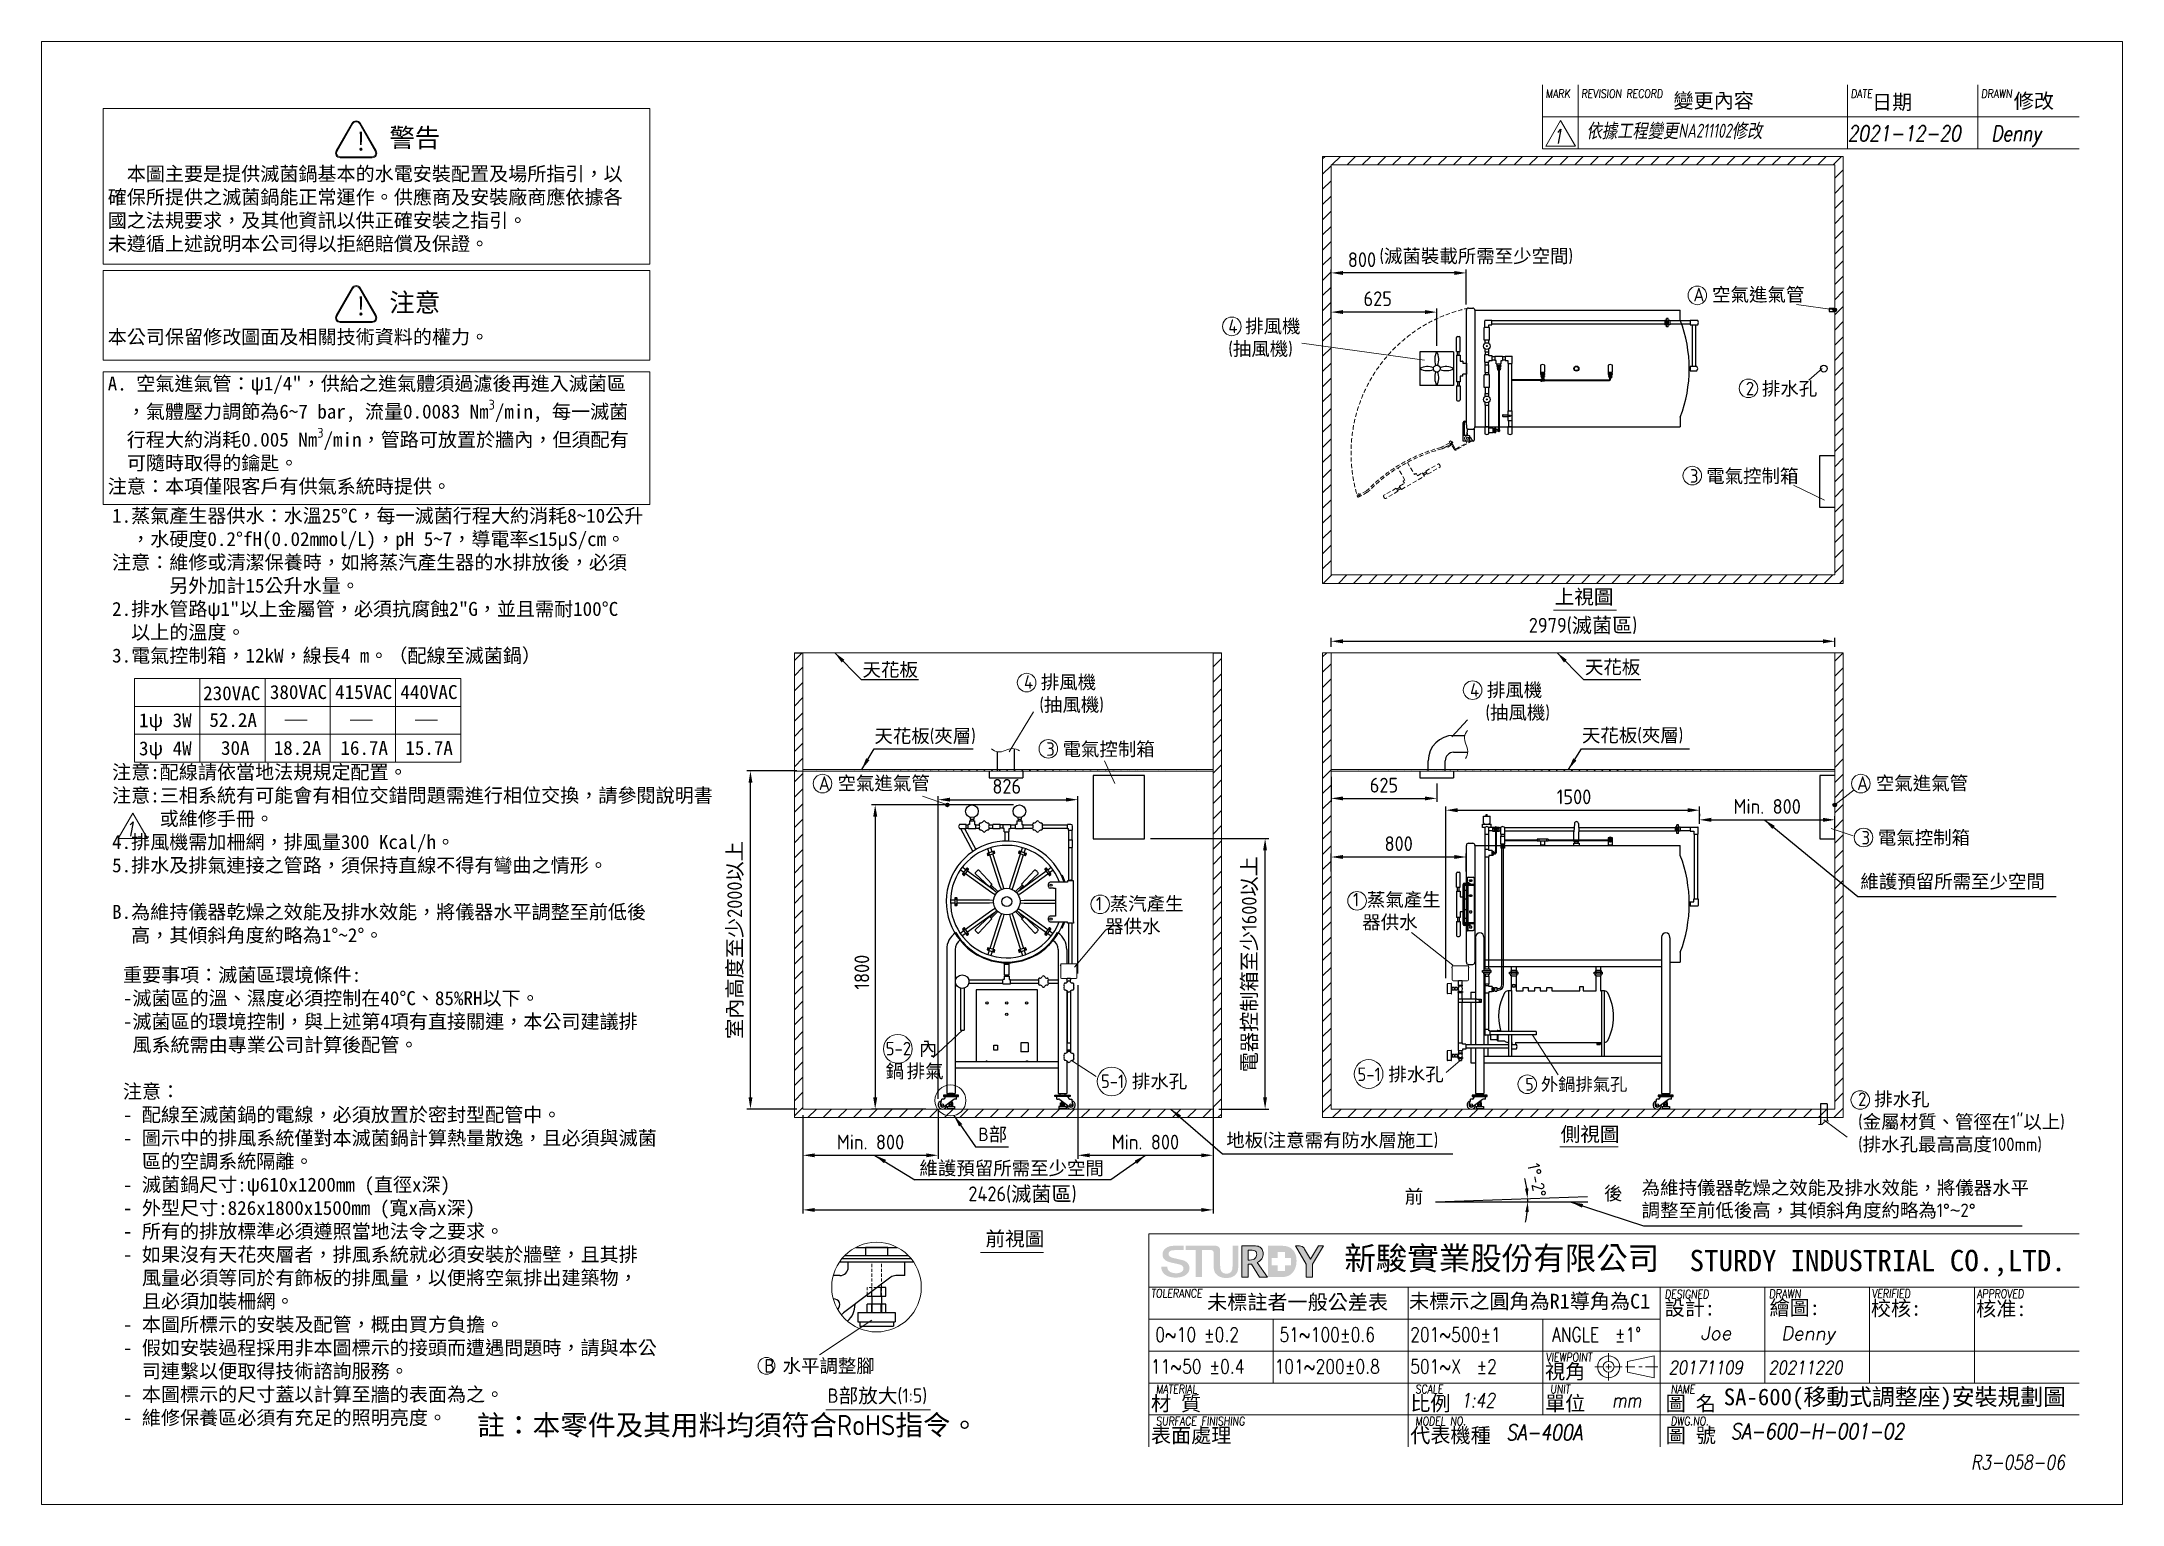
# Model space of a CAD drawing. Header units: millimetres. Extents: x 0 to 12306, y 0 to 8652.
import ezdxf

# ---------------------------------------------------------------- set-up
doc = ezdxf.new("R2010")
doc.units = ezdxf.units.MM
doc.linetypes.add('HIDDEN', pattern=[9.525, 6.35, -3.175])
doc.layers.get('0').update_dxf_attribs({"lineweight": 25})
for name, color, linetype, lineweight in [('D', 3, 'Continuous', 13), ('F', 7, 'Continuous', 15), ('H', 2, 'HIDDEN', 15), ('S', 4, 'Continuous', 15), ('T', 4, 'Continuous', 15)]:
    doc.layers.add(name, color=color, linetype=linetype, lineweight=lineweight)
doc.styles.get("Standard").update_dxf_attribs({"font": 'KAIU.TTF'})
doc.styles.add('STU25', font='isocp2.shx')
doc.styles.add('Text', font='romans.shx', dxfattribs={"width": 0.8, "oblique": 10})
doc.dimstyles.new('STU25', dxfattribs={"dimscale": 35, "dimtxt": 2.5, "dimasz": 2, "dimexe": 0.6, "dimexo": 1, "dimgap": 1, "dimtad": 1, "dimdsep": 46, "dimtxsty": 'STU25', "dimcen": 2, "dimazin": 2, "dimtfac": 1, "dimtmove": 0, "dimatfit": 3, "dimfxl": 0, "dimtolj": 1, "dimtzin": 0, "dimarcsym": 0})
doc.dimstyles.new('STU25$7', dxfattribs={"dimscale": 35, "dimtxt": 2.5, "dimasz": 2, "dimexe": 1.25, "dimexo": 0.625, "dimgap": 1, "dimtad": 0, "dimdec": 4, "dimdsep": 46, "dimtxsty": 'STU25', "dimcen": 2.5, "dimazin": 2, "dimtfac": 1, "dimtdec": 4, "dimtmove": 0, "dimatfit": 3, "dimfxl": 0, "dimtolj": 1, "dimtzin": 0, "dimarcsym": 0})

msp = doc.modelspace()

# ---------------------------------------------------------------- texts
at = {"insert": (2575.862, 528.84), "char_height": 120.00771, "attachment_point": 1, "style": 'STU25'}
msp.add_mtext('{\\f標楷體|b0|i0|c136|p65;註：本零件及其用料均須符合}RoHS{\\f標楷體|b0|i0|c136|p65;指令。}', dxfattribs=at)
at = {"layer": 'D', "color": 4}
msp.add_text('SA-600(移動式調整座)安裝規劃圖', height=99, dxfattribs=at).set_placement((9948.166, 586.302))
at = {"layer": 'D', "color": 11, "attachment_point": 1, "style": 'STU25'}
for s, insert, char_height in [('{\\f標楷體|b0|i0|c136|p65;警告}', (2056.636, 8138.871), 110.25), ('{\\f標楷體|b0|i0|c136|p65;!}', (1851.006, 8117.517), 110.25), ('\\A1;\\P{\\f標楷體|b0|i0|c136|p65;  本圖主要是提供滅菌鍋基本的水電安裝配置及場所指引，以\\P確保所提供之滅菌鍋能正常運作。供應商及安裝廠商應依據各\\P國之法規要求，及其他資訊以供正確安裝之指引。\\P未遵循上述說明本公司得以拒絕賠償及保證。\\P\\P\\P\\P本公司保留修改圖面及相關技術資料的權力。\\P\\PA. 空氣進氣管：\\f新細明體|b0|i0|c136|p16;ψ\\f標楷體|b0|i0|c136|p65;1/4"，供給之進氣體須過濾後再進入滅菌區\\P  ，氣體壓力調節為6~7 bar, 流量0.0083 Nm\\Fisocp2.shx;\\H0.7x;\\S3^ ;\\f標楷體|b0|i0|c136|p65;\\H1.429x;/min, 每一滅菌\\P  行程大約消耗0.005 Nm\\Fisocp2.shx;\\H0.7x;\\S3^ ;\\f標楷體|b0|i0|c136|p65;\\H1.429x;/min，管路可放置於牆內，但須配有\\P  可隨時取得的鑰匙。\\P注意：本項僅限客戶有供氣系統時提供。}', (391.028, 8049.589), 82.6875), ('{\\f標楷體|b0|i0|c136|p65;!}', (1851.006, 7142.912), 110.25), ('{\\f標楷體|b0|i0|c136|p65;注意}', (2056.636, 7164.266), 110.25), ('{\\f標楷體|b0|i0|c136|p65;1.蒸氣產生器供水：水溫25%%DC，每一滅菌行程大約消耗8~10公升\\P  ，水硬度0.2%%DfH(0.02mmol/L)，pH 5~7，導電率\\fGulim|b0|i0|c129|p49;\\M+3A1C2\\f標楷體|b0|i0|c136|p65;15\\f新細明體|b0|i0|c136|p16;μ\\f標楷體|b0|i0|c136|p65;S/cm。\\P注意：維修或清潔保養時，如將蒸汽產生器的水排放後，必須\\P      另外加計15公升水量。\\P2.排水管路\\f新細明體|b0|i0|c136|p16;ψ\\f標楷體|b0|i0|c136|p65;1"以上金屬管，必須抗腐蝕2"G，並且需耐100%%DC\\P  以上的溫度。 \\P3.電氣控制箱，12kW，線長4 m。（配線至滅菌鍋）\\P\\P\\P\\P \\P注意:配線請依當地法規規定配置。\\P\\fDFKai-SB|b0|i0|c136|p65;注意:三相系統有可能會有相位交錯問題需進行相位交換，請參閱說明書\\P     或維修手冊。\\P\\f標楷體|b0|i0|c136|p65;4.排風機需加柵網，排風量300 Kcal/h。\\P5.排水及排氣連接之管路，須保持直線不得有彎曲之情形。\\P\\PB.為維持儀器乾燥之效能及排水效能，將儀器水平調整至前低後\\P  高，其傾斜角度約略為1%%D~2%%D。}', (416.84, 5889.231), 82.6875), ('{\\f標楷體|b0|i0|c136|p65;230VAC}', (955.49, 4839.334), 82.6875), ('{\\f標楷體|b0|i0|c136|p65;380VAC}', (1350.056, 4846.154), 82.6875), ('{\\f標楷體|b0|i0|c136|p65;415VAC}', (1735.931, 4846.154), 82.6875), ('{\\f標楷體|b0|i0|c136|p65;440VAC}', (2121.806, 4846.154), 82.6875), ('{\\f標楷體|b0|i0|c136|p65;1ψ 3W}', (575.75, 4679.509), 82.6875), ('{\\f標楷體|b0|i0|c136|p65;52.2A}', (992.165, 4681.27), 82.6875), ('{\\f標楷體|b0|i0|c136|p65;3ψ 4W}', (575.75, 4512.951), 82.6875), ('{\\f標楷體|b0|i0|c136|p65;30A}', (1060.983, 4515.895), 82.6875), ('{\\f標楷體|b0|i0|c136|p65;18.2A}', (1372.293, 4515.895), 82.6875), ('{\\f標楷體|b0|i0|c136|p65;16.7A}', (1767.167, 4515.895), 82.6875), ('{\\f標楷體|b0|i0|c136|p65;15.7A}', (2150.949, 4515.895), 82.6875), ('{\\fDFKai-SB|b0|i0|c136|p65;重要事項：滅菌區環境條件:\\P-滅菌區的溫、濕度必須控制在40%%DC、85%RH以下。\\P-滅菌區的環境控制，與上述第4項有直接關連，本公司建議排\\P 風系統需由專業公司計算後配管。\\P\\P注意：\\P- 配線至滅菌鍋的電線，必須放置於密封型配管中。\\P- 圖示中的排風系統僅對本滅菌鍋計算熱量散逸，且必須與滅菌\\P  區的空調系統隔離。\\P- 滅菌鍋尺寸:\\fPMingLiU|b0|i0|c136|p16;ψ\\fDFKai-SB|b0|i0|c136|p65;610x1200mm (直徑x深)\\P- 外型尺寸:826x1800x1500mm (寬x高x深)\\P- 所有的排放標準必須遵照當地法令之要求。\\P- 如果沒有天花夾層者，排風系統就必須安裝於牆壁，且其排\\P  風量必須等同於有飾板的排風量，以便將空氣排出建築物，\\P  且必須加裝柵網。\\P- 本圖所標示的安裝及配管，概由買方負擔。\\P- 假如安裝過程採用非本圖標示的接頭而遭遇問題時，請與本公\\P  司連繫以便取得技術諮詢服務。\\P- 本圖標示的尺寸蓋以計算至牆的表面為之。\\P- 維修保養區必須有充足的照明亮度。}', (480.504, 3173.384), 82.6875), ('{\\C3;5-1 \\f標楷體|b0|i0|c136|p65;排水孔}', (7782.069, 2584.081), 80), ('{\\C3;5-1 \\f標楷體|b0|i0|c136|p65;排水孔}', (6265.03, 2542.785), 80)]:
    msp.add_mtext(s, dxfattribs=dict(at, insert=insert, char_height=char_height))
at = {"layer": 'D', "color": 11, "attachment_point": 1}
for s, insert, char_height in [('{\\Fisocp2.shx;\\C3;(\\f標楷體|b0|i0|c136|p65;滅菌裝載所需至少空間\\Fisocp2.shx;)}', (7912.29, 7424.052), 80), ('{\\Fisocp2.shx;\\C3;A \\f標楷體|b0|i0|c136|p65;空氣進氣管}', (9769.104, 7195.883), 80), ('{\\Fisocp2.shx;\\C3;4 \\f標楷體|b0|i0|c136|p65;排風機\\P\\Fisocp2.shx;(\\f標楷體|b0|i0|c136|p65;抽風機\\Fisocp2.shx;)}', (7018.382, 7008.618), 80), ('{\\Fisocp2.shx;\\C3;2 \\f標楷體|b0|i0|c136|p65;排水孔}', (10079.092, 6639.72), 80), ('{\\Fisocp2.shx;\\C3;3 \\f標楷體|b0|i0|c136|p65;電氣控制箱}', (9748.237, 6122.985), 80), ('上視圖', (8948.22, 5410.867), 85), ('{\\C3;天花板 }', (4854.999, 4977.521), 80), ('{\\C3;天花板 }', (9127.201, 4992.496), 80), ('{\\Fisocp2.shx;\\C3;4 \\f標楷體|b0|i0|c136|p65;排風機\\P\\Fisocp2.shx;  (\\f標楷體|b0|i0|c136|p65;抽風機\\Fisocp2.shx;)}', (5809.646, 4903.507), 80), ('{\\Fisocp2.shx;\\C3;4 \\f標楷體|b0|i0|c136|p65;排風機\\P\\Fisocp2.shx;  (\\f標楷體|b0|i0|c136|p65;抽風機\\Fisocp2.shx;)}', (8447.802, 4856.974), 80), ('{\\C3;天花板\\Fisocp2.shx;(\\f標楷體|b0|i0|c136|p65;夾層\\Fisocp2.shx;)}', (4925.265, 4585.233), 80), ('{\\C3;天花板\\Fisocp2.shx;(\\f標楷體|b0|i0|c136|p65;夾層\\Fisocp2.shx;)}', (9109.714, 4589.321), 80), ('{\\Fisocp2.shx;\\C3;3 \\f標楷體|b0|i0|c136|p65;電氣控制箱}', (5941.379, 4507.415), 80), ('{\\Fisocp2.shx;\\C3;A \\f標楷體|b0|i0|c136|p65;空氣進氣管}', (4596.487, 4305.837), 80), ('{\\Fisocp2.shx;\\C3;A \\f標楷體|b0|i0|c136|p65;空氣進氣管}', (10737.339, 4305.837), 80), ('{\\Fisocp2.shx;\\C3;3 \\f標楷體|b0|i0|c136|p65;電氣控制箱}', (10763.107, 3983.5), 80), ('{\\C3;維護預留所需至少空間}', (10756.436, 3724.828), 80), ('{\\Fisocp2.shx;\\C3;1\\Fisocp3.shx; \\f標楷體|b0|i0|c136|p65;蒸汽產生\\P 器供水}', (6235.507, 3593.05), 80), ('{\\Fisocp2.shx;\\C3;1\\Fisocp3.shx; \\f標楷體|b0|i0|c136|p65;蒸氣產生\\P 器供水}', (7755.967, 3617.252), 80), ('{\\Fisocp2.shx;\\C3;5-2 \\f標楷體|b0|i0|c136|p65;內\\P鍋\\H0.24x; \\H4.167x;排氣}', (4991.981, 2735.664), 80), ('{\\Fisocp2.shx;\\C3;5 \\f標楷體|b0|i0|c136|p65;外鍋排氣孔}', (8775.017, 2522.573), 75), ('{\\Fisocp2.shx;\\C3;2 \\f標楷體|b0|i0|c136|p65;排水孔\\P\\Fisocp2.shx;(\\f標楷體|b0|i0|c136|p65;金屬材質、管徑在\\Fisocp2.shx;1"\\f標楷體|b0|i0|c136|p65;以上\\Fisocp2.shx;)\\P(\\f標楷體|b0|i0|c136|p65;排水孔最高高度\\Fisocp2.shx;100mm)}', (10743.193, 2436.599), 80), ('{\\Fisocp2.shx;\\C3;B\\f標楷體|b0|i0|c136|p65;部}', (5539.996, 2228.816), 80), ('側視圖', (8983.728, 2232.538), 85), ('{\\C3;地板\\Fisocp2.shx;(\\f標楷體|b0|i0|c136|p65;注意需有防水層施工\\Fisocp2.shx;)}', (7006.081, 2194.368), 80), ('{\\C3;維護預留所需至少空間}', (5191.286, 2028.745), 80), ('{\\C3;為維持儀器乾燥之效能及排水效能，將儀器水平\\P調整至前低後高，其傾斜角度約略為\\Fisocp2.shx;1%%D\\f???|b0|i0|c0|p65;~\\Fisocp2.shx;2%%D}', (9462.784, 1912.776), 80), ('前視圖', (5582.382, 1614.175), 85), ('{\\Fisocp2.shx;\\C3;B \\f標楷體|b0|i0|c136|p65;水平調整腳}', (4274.951, 859.461), 80), ('{\\Fisocp2.shx;B}部放大{\\Fisocp2.shx;(1:5)}', (4648.569, 685.699), 85)]:
    msp.add_mtext(s, dxfattribs=dict(at, insert=insert, char_height=char_height))
at = {"layer": 'D', "linetype": 'Continuous', "char_height": 80, "width": 218.181, "attachment_point": 1}
for s, insert in [(' 前', (8007.6, 1860.768)), ('{\\Fisocp2.shx; }後', (9195.105, 1880.033))]:
    msp.add_mtext(s, dxfattribs=dict(at, insert=insert))
at = {"layer": 'F', "color": 1, "lineweight": 15, "style": 'Text', "oblique": 5, "width": 0.8}
for s, height, p in [('MARK', 50.4, (8895.499, 8319.262)), ('REVISION RECORD', 50.4, (9105.499, 8319.262)), ('DATE', 50.4, (10699.791, 8319.262)), ('DRAWN', 50.4, (11470.733, 8319.262)), ('TOLERANCE', 50.4, (6561.534, 1223.468)), ('DESIGNED', 50.4, (9599.847, 1218.504)), ('DRAWN', 52.3087, (10215.796, 1219.44)), ('VERIFIED', 50.4, (10824.27, 1221.781)), ('APPROVED', 50.4, (11445.009, 1220.616)), ('VIEWPOINT', 50.4, (8896.805, 845.468)), ('MATERIAL', 50.4, (6590.519, 656.468)), ('SCALE', 50.4, (8124.411, 656.468)), ('UNIT', 50.4, (8921.519, 656.468)), ('NAME', 50.4, (9635.245, 656.468)), ('SURFACE FINISHING', 50.4, (6590.519, 467.468)), ('MODEL NO.', 50.4, (8124.411, 467.468)), ('DWG.NO.', 50.4, (9635.245, 467.468))]:
    msp.add_text(s, height=height, dxfattribs=at).set_placement(p)
at = {"layer": 'F', "lineweight": -3}
for s, height, p in [('變更內容', 87.1812, (9650.969, 8259.077)), ('日期', 87.1812, (10825.272, 8250.77)), ('修改', 87.1812, (11663.39, 8257.415)), ('未標註者一般公差表', 87.1812, (6892.837, 1152.91)), ('未標示之圓角為R1導角為C1', 87.18123, (8086.689, 1158.555)), ('設計:', 87.1812, (9598.655, 1117.478)), ('繪圖:', 87.1812, (10219.288, 1119.872)), ('校核:', 87.1812, (10818.622, 1116.149)), ('核准:', 87.1812, (11441.301, 1113.815)), ('視角', 87.1812, (8891.634, 742.956)), ('材 質', 87.1812, (6560.634, 553.956)), ('比例', 87.1812, (8094.527, 553.956)), ('單位', 87.1812, (8891.634, 553.956)), ('圖 名', 87.1812, (9605.361, 553.956)), ('表面處理', 87.1812, (6560.634, 364.956)), ('代表機種', 87.1812, (8094.527, 364.956)), ('圖 號', 87.1812, (9605.361, 364.956))]:
    msp.add_text(s, height=height, dxfattribs=at).set_placement(p)
at = {"layer": 'F', "lineweight": 20, "style": 'Text', "width": 0.8}
for s, p in [('0~10 ±0.2', (6586.291, 962.287)), ('51~100±0.6', (7321.291, 962.287)), ('201~500±1', (8094.194, 962.287)), ('ANGLE  ±1%%D', (8932.393, 962.287)), ('11~50 ±0.4', (6560.553, 773.287)), ('101~200±0.8', (7292.336, 773.287)), ('501~X  ±2', (8094.194, 773.287))]:
    msp.add_text(s, height=84, dxfattribs=at).set_placement(p)
at = {"layer": 'T', "lineweight": 20, "style": 'Text', "oblique": 10, "width": 0.8}
for s, height, p in [('1', 84, (8938.291, 8049.232)), ('2021-12-20', 92, (10681.216, 8063.207)), ('Denny', 92, (11531.19, 8062.52)), ('1', 84, (494.384, 3952.713)), ('20171109', 80, (9622.11, 769.641)), ('20211220', 80, (10212.11, 769.641)), ('1:42', 84, (8393.952, 573.414)), ('mm', 84, (9286.794, 573.652)), ('SA-400A', 92.4, (8661.781, 379.652)), ('SA-600-H-001-02', 92.4, (9989.023, 386.568))]:
    msp.add_text(s, height=height, dxfattribs=at).set_placement(p)
at = {"layer": 'T', "lineweight": 20, "style": 'Text', "oblique": 10}
for s, p in [('Joe', (9811.383, 972.818)), ('Denny', (10287.288, 971.396))]:
    msp.add_text(s, height=80, dxfattribs=at).set_placement(p)
at = {"layer": 'T', "linetype": 'Continuous', "lineweight": 20, "attachment_point": 1, "style": 'Text'}
for s, insert, char_height in [('{\\fDFKai-SB|b0|i0|c136|p65;依據工程變更\\Fisocp2.shx|c136;NA211102\\fDFKai-SB|b0|i0|c136|p65;修改}', (9137.678, 8166.443), 82.79908), ('R3-058-06', (11410.775, 291.222), 84)]:
    msp.add_mtext(s, dxfattribs=dict(at, insert=insert, char_height=char_height))

# ---------------------------------------------------------------- blocks, each defined once
blk = doc.blocks.new('*D1')
at = {"layer": 'D', "color": 0, "linetype": 'Continuous', "lineweight": -2}
for p, q in [((8305, 3112), (8305, 4127)), ((8375, 4106), (9735, 4106)), ((9805, 4025), (9805, 4127))]:
    blk.add_line(p, q, dxfattribs=at)
at = {"layer": 'D', "color": 0, "linetype": 'Continuous'}
for points in [[(8375, 4118), (8375, 4094), (8305, 4106)], [(9735, 4118), (9735, 4094), (9805, 4106)]]:
    blk.add_solid(points, dxfattribs=at)
at = {"layer": 'Defpoints', "color": 0, "linetype": 'Continuous'}
for p in [(9805, 4106), (9805, 3990), (8305, 3077)]:
    blk.add_point(p, dxfattribs=at)
at = {"layer": 'D', "color": 0, "linetype": 'Continuous', "insert": (9063, 4185), "char_height": 87.5, "attachment_point": 5, "style": 'STU25'}
blk.add_mtext('\\A1;1500', dxfattribs=at)
blk = doc.blocks.new('*D2')
at = {"layer": 'D', "color": 0, "linetype": 'Continuous', "lineweight": -2}
for p, q in [((5302, 2398), (5302, 4189)), ((6128, 3141), (6128, 4189)), ((5372, 4168), (6058, 4168))]:
    blk.add_line(p, q, dxfattribs=at)
at = {"layer": 'D', "color": 0, "linetype": 'Continuous'}
for points in [[(5372, 4180), (5372, 4157), (5302, 4168)], [(6058, 4180), (6058, 4157), (6128, 4168)]]:
    blk.add_solid(points, dxfattribs=at)
at = {"layer": 'Defpoints', "color": 0, "linetype": 'Continuous'}
for p in [(6128, 4168), (6128, 3106), (5302, 2363)]:
    blk.add_point(p, dxfattribs=at)
at = {"layer": 'D', "color": 0, "linetype": 'Continuous', "insert": (5708, 4247), "char_height": 87.5, "attachment_point": 5, "style": 'STU25'}
blk.add_mtext('\\A1;826', dxfattribs=at)
blk = doc.blocks.new('*D3')
at = {"layer": 'D', "color": 0, "linetype": 'Continuous', "lineweight": -2}
for p, q in [((5748, 4137), (4909, 4137)), ((4930, 4067), (4930, 2408)), ((5230, 2338), (4909, 2338))]:
    blk.add_line(p, q, dxfattribs=at)
at = {"layer": 'D', "color": 0, "linetype": 'Continuous'}
for points in [[(4918, 4067), (4942, 4067), (4930, 4137)], [(4918, 2408), (4942, 2408), (4930, 2338)]]:
    blk.add_solid(points, dxfattribs=at)
at = {"layer": 'Defpoints', "color": 0, "linetype": 'Continuous'}
for p in [(5783, 4137), (4930, 2338), (5265, 2338)]:
    blk.add_point(p, dxfattribs=at)
at = {"layer": 'D', "color": 0, "linetype": 'Continuous', "insert": (4851, 3148), "char_height": 87.5, "attachment_point": 5, "rotation": 90, "style": 'STU25'}
blk.add_mtext('\\A1;{\\Fisocp2.shx;1800}', dxfattribs=at)
blk = doc.blocks.new('*D4')
at = {"layer": 'D', "color": 0, "linetype": 'Continuous', "lineweight": -2}
for start, end in [(8.3015, 14.6031), (347.3969, 353.6985), (0, 2)]:
    blk.add_arc((8243, 1789), 546, start, end, dxfattribs=at)
at = {"layer": 'D', "color": 0, "linetype": 'Continuous'}
for points in [[(8793, 1869), (8773, 1867), (8788, 1808)], [(8775, 1730), (8795, 1729), (8789, 1789)]]:
    blk.add_solid(points, dxfattribs=at)
at = {"layer": 'Defpoints', "color": 0, "linetype": 'Continuous'}
for p in [(8243, 1789), (8243, 1789), (8789, 1796), (9143, 1821), (9144, 1789)]:
    blk.add_point(p, dxfattribs=at)
at = {"layer": 'D', "color": 0, "linetype": 'Continuous', "insert": (8843, 1917), "char_height": 75, "attachment_point": 5, "rotation": 282.0525, "style": 'STU25'}
blk.add_mtext('\\A1;1%%D-2%%D', dxfattribs=at)
blk = doc.blocks.new('*D5')
at = {"layer": 'D', "color": 0, "linetype": 'Continuous', "lineweight": -2}
for p, q in [((7626, 4303), (7626, 4155)), ((8251, 4263), (8251, 4155)), ((7696, 4176), (8181, 4176))]:
    blk.add_line(p, q, dxfattribs=at)
at = {"layer": 'D', "color": 0, "linetype": 'Continuous'}
for points in [[(7696, 4187), (7696, 4164), (7626, 4176)], [(8181, 4187), (8181, 4164), (8251, 4176)]]:
    blk.add_solid(points, dxfattribs=at)
at = {"layer": 'Defpoints', "color": 0, "linetype": 'Continuous'}
for p in [(7626, 4338), (8251, 4298), (8251, 4176)]:
    blk.add_point(p, dxfattribs=at)
at = {"layer": 'D', "color": 0, "linetype": 'Continuous', "insert": (7939, 4254), "char_height": 87.5, "attachment_point": 5, "style": 'STU25'}
blk.add_mtext('\\A1;625', dxfattribs=at)
blk = doc.blocks.new('*D6')
at = {"layer": 'D', "color": 0, "linetype": 'Continuous', "lineweight": -2}
for p, q in [((7626, 7048), (7626, 7073)), ((8181, 7052), (7696, 7052)), ((8251, 6853), (8251, 7073))]:
    blk.add_line(p, q, dxfattribs=at)
at = {"layer": 'D', "color": 0, "linetype": 'Continuous'}
for points in [[(7696, 7064), (7696, 7041), (7626, 7052)], [(8181, 7064), (8181, 7041), (8251, 7052)]]:
    blk.add_solid(points, dxfattribs=at)
at = {"layer": 'Defpoints', "color": 0, "linetype": 'Continuous'}
for p in [(7626, 7052), (7626, 7013), (8251, 6818)]:
    blk.add_point(p, dxfattribs=at)
at = {"layer": 'D', "color": 0, "linetype": 'Continuous', "insert": (7902, 7131), "char_height": 87.5, "attachment_point": 5, "style": 'STU25'}
blk.add_mtext('\\A1;625', dxfattribs=at)
blk = doc.blocks.new('*D7')
at = {"layer": 'D', "color": 0, "lineweight": -2}
for p, q in [((6928, 2352), (6928, 1721)), ((4502, 2303), (4502, 1721)), ((4572, 1742), (6858, 1742))]:
    blk.add_line(p, q, dxfattribs=at)
at = {"layer": 'D', "color": 0}
for points in [[(4572, 1753), (4572, 1730), (4502, 1742)], [(6858, 1753), (6858, 1730), (6928, 1742)]]:
    blk.add_solid(points, dxfattribs=at)
at = {"layer": 'Defpoints', "color": 0}
for p in [(6928, 2387), (4502, 2338), (6928, 1742)]:
    blk.add_point(p, dxfattribs=at)
at = {"layer": 'D', "color": 0, "insert": (5801, 1832), "char_height": 87.5, "attachment_point": 5, "style": 'STU25'}
blk.add_mtext('\\A1;2426({\\f標楷體|b0|i0|c136|p65;滅菌區})', dxfattribs=at)
blk = doc.blocks.new('*D8')
at = {"layer": 'D', "color": 0, "lineweight": -2}
for p, q in [((4467, 4338), (4171, 4338)), ((4192, 2408), (4192, 4268)), ((4467, 2338), (4171, 2338))]:
    blk.add_line(p, q, dxfattribs=at)
at = {"layer": 'D', "color": 0}
for points in [[(4181, 4268), (4204, 4268), (4192, 4338)], [(4181, 2408), (4204, 2408), (4192, 2338)]]:
    blk.add_solid(points, dxfattribs=at)
at = {"layer": 'Defpoints', "color": 0}
for p in [(4192, 4338), (4502, 4338), (4502, 2338)]:
    blk.add_point(p, dxfattribs=at)
at = {"layer": 'D', "color": 0, "insert": (4104, 3338), "char_height": 87.5, "attachment_point": 5, "rotation": 90, "style": 'STU25'}
blk.add_mtext('\\A1;{\\f標楷體|b0|i0|c136|p65;室內高度至少}2000{\\f標楷體|b0|i0|c136|p65;以上}', dxfattribs=at)
blk = doc.blocks.new('*D9')
at = {"layer": 'D', "color": 0, "lineweight": -2}
for p, q in [((6558, 3938), (7257, 3938)), ((7236, 2408), (7236, 3868)), ((6963, 2338), (7257, 2338))]:
    blk.add_line(p, q, dxfattribs=at)
at = {"layer": 'D', "color": 0}
for points in [[(7224, 3868), (7247, 3868), (7236, 3938)], [(7224, 2408), (7247, 2408), (7236, 2338)]]:
    blk.add_solid(points, dxfattribs=at)
at = {"layer": 'Defpoints', "color": 0}
for p in [(6523, 3938), (7236, 3938), (6928, 2338)]:
    blk.add_point(p, dxfattribs=at)
at = {"layer": 'D', "color": 0, "insert": (7147, 3195), "char_height": 87.5, "attachment_point": 5, "rotation": 90, "style": 'STU25'}
blk.add_mtext('\\A1;{\\f標楷體|b0|i0|c136|p65;電器控制箱至少}1600{\\f標楷體|b0|i0|c136|p65;以上}', dxfattribs=at)
blk = doc.blocks.new('*D10')
at = {"layer": 'D', "color": 0, "lineweight": -2}
for p, q in [((4502, 2303), (4502, 2044)), ((5302, 2328), (5302, 2044)), ((4572, 2065), (5232, 2065))]:
    blk.add_line(p, q, dxfattribs=at)
at = {"layer": 'D', "color": 0}
for points in [[(4572, 2076), (4572, 2053), (4502, 2065)], [(5232, 2076), (5232, 2053), (5302, 2065)]]:
    blk.add_solid(points, dxfattribs=at)
at = {"layer": 'Defpoints', "color": 0}
for p in [(5302, 2363), (4502, 2338), (5302, 2065)]:
    blk.add_point(p, dxfattribs=at)
at = {"layer": 'D', "color": 0, "insert": (4902, 2143), "char_height": 87.5, "attachment_point": 5, "style": 'STU25'}
blk.add_mtext('\\A1;Min. 800', dxfattribs=at)
blk = doc.blocks.new('*D11')
at = {"layer": 'D', "color": 0, "lineweight": -2}
for p, q in [((6128, 3071), (6128, 2044)), ((6928, 2352), (6928, 2044)), ((6198, 2065), (6858, 2065))]:
    blk.add_line(p, q, dxfattribs=at)
at = {"layer": 'D', "color": 0}
for points in [[(6198, 2076), (6198, 2053), (6128, 2065)], [(6858, 2076), (6858, 2053), (6928, 2065)]]:
    blk.add_solid(points, dxfattribs=at)
at = {"layer": 'Defpoints', "color": 0}
for p in [(6128, 3106), (6928, 2387), (6928, 2065)]:
    blk.add_point(p, dxfattribs=at)
at = {"layer": 'D', "color": 0, "insert": (6528, 2143), "char_height": 87.5, "attachment_point": 5, "style": 'STU25'}
blk.add_mtext('\\A1;Min. 800', dxfattribs=at)
blk = doc.blocks.new('*D12')
at = {"layer": 'D', "color": 0, "lineweight": -2}
for p, q in [((9805, 4084), (9805, 4070)), ((10605, 3936), (10605, 4070)), ((9875, 4049), (10535, 4049))]:
    blk.add_line(p, q, dxfattribs=at)
at = {"layer": 'D', "color": 0}
for points in [[(9875, 4061), (9875, 4037), (9805, 4049)], [(10535, 4061), (10535, 4037), (10605, 4049)]]:
    blk.add_solid(points, dxfattribs=at)
at = {"layer": 'Defpoints', "color": 0}
for p in [(9805, 4049), (10605, 4049), (10605, 3901)]:
    blk.add_point(p, dxfattribs=at)
at = {"layer": 'D', "color": 0, "insert": (10205, 4128), "char_height": 87.5, "attachment_point": 5, "style": 'STU25'}
blk.add_mtext('\\A1;{\\Fisocp2.shx;Min. 800}', dxfattribs=at)
blk = doc.blocks.new('*D13')
at = {"layer": 'D', "color": 0, "lineweight": -2}
for p, q in [((7626, 5073), (7626, 5126)), ((7696, 5105), (10535, 5105)), ((10605, 5073), (10605, 5126))]:
    blk.add_line(p, q, dxfattribs=at)
at = {"layer": 'D', "color": 0}
for points in [[(7696, 5117), (7696, 5093), (7626, 5105)], [(10535, 5117), (10535, 5093), (10605, 5105)]]:
    blk.add_solid(points, dxfattribs=at)
at = {"layer": 'Defpoints', "color": 0}
for p in [(10605, 5105), (7626, 5038), (10605, 5038)]:
    blk.add_point(p, dxfattribs=at)
at = {"layer": 'D', "color": 0, "insert": (9116, 5195), "char_height": 87.5, "attachment_point": 5, "style": 'STU25'}
blk.add_mtext('\\A1;2979({\\f標楷體|b0|i0|c136|p65;滅菌區})', dxfattribs=at)
blk = doc.blocks.new('*D14')
at = {"layer": 'D', "color": 0, "lineweight": -2}
for p, q in [((7626, 7018), (7626, 7305)), ((8356, 7284), (7696, 7284)), ((8426, 7098), (8426, 7305))]:
    blk.add_line(p, q, dxfattribs=at)
at = {"layer": 'D', "color": 0}
for points in [[(7696, 7295), (7696, 7272), (7626, 7284)], [(8356, 7295), (8356, 7272), (8426, 7284)]]:
    blk.add_solid(points, dxfattribs=at)
at = {"layer": 'Defpoints', "color": 0}
for p in [(7626, 7284), (8426, 7063), (7626, 6983)]:
    blk.add_point(p, dxfattribs=at)
at = {"layer": 'D', "color": 0, "insert": (7809, 7362), "char_height": 87.5, "attachment_point": 5, "style": 'STU25'}
blk.add_mtext('\\A1;800', dxfattribs=at)
blk = doc.blocks.new('*D15')
at = {"layer": 'D', "color": 0, "lineweight": -2}
for p, q in [((7626, 3744), (7626, 3850)), ((8356, 3829), (7696, 3829)), ((8426, 3744), (8426, 3850))]:
    blk.add_line(p, q, dxfattribs=at)
at = {"layer": 'D', "color": 0}
for points in [[(7696, 3841), (7696, 3818), (7626, 3829)], [(8356, 3841), (8356, 3818), (8426, 3829)]]:
    blk.add_solid(points, dxfattribs=at)
at = {"layer": 'Defpoints', "color": 0}
for p in [(7626, 3829), (7626, 3709), (8426, 3709)]:
    blk.add_point(p, dxfattribs=at)
at = {"layer": 'D', "color": 0, "insert": (8026, 3908), "char_height": 87.5, "attachment_point": 5, "style": 'STU25'}
blk.add_mtext('\\A1;800', dxfattribs=at)
blk = doc.blocks.new('新駿LOGO')
at = {"layer": 'F'}
h = blk.add_hatch(color=256, dxfattribs=at)
edge = h.paths.add_edge_path()
edge.add_spline(control_points=[(-529.05, -442.14), (-529.05, -442.31), (-529.02, -442.45), (-528.95, -442.56), (-528.89, -442.68), (-528.8, -442.78), (-528.69, -442.85), (-528.57, -442.93), (-528.44, -442.98), (-528.29, -443.01), (-528.15, -443.05), (-527.99, -443.07), (-527.81, -443.07), (-527.62, -443.07), (-527.47, -443.05), (-527.33, -443.01), (-527.2, -442.97), (-527.09, -442.92), (-527.01, -442.86), (-526.93, -442.8), (-526.87, -442.73), (-526.83, -442.65), (-526.8, -442.57), (-526.78, -442.49), (-526.78, -442.41), (-526.78, -442.25), (-526.82, -442.13), (-526.91, -442.05), (-526.99, -441.97), (-527.08, -441.91), (-527.18, -441.88), (-527.36, -441.83), (-527.56, -441.77), (-527.79, -441.72), (-528.02, -441.67), (-528.3, -441.61), (-528.64, -441.53), (-528.85, -441.48), (-529.02, -441.41), (-529.16, -441.34), (-529.3, -441.26), (-529.41, -441.17), (-529.5, -441.07), (-529.58, -440.98), (-529.64, -440.87), (-529.67, -440.77), (-529.7, -440.66), (-529.72, -440.55), (-529.72, -440.43), (-529.72, -440.22), (-529.67, -440.03), (-529.57, -439.87), (-529.46, -439.71), (-529.33, -439.58), (-529.16, -439.47), (-528.99, -439.37), (-528.85, -439.31), (-528.64, -439.26), (-528.43, -439.21), (-528.13, -439.2), (-527.91, -439.2), (-527.66, -439.2), (-526.73, -439.2), (-526.73, -439.2), (-526.73, -439.2), (-526.73, -439.81), (-526.73, -439.81), (-526.73, -439.81), (-528.14, -439.8), (-528.28, -439.83), (-528.39, -439.85), (-528.48, -439.86), (-528.56, -439.9), (-528.65, -439.94), (-528.72, -440), (-528.78, -440.07), (-528.84, -440.14), (-528.87, -440.23), (-528.87, -440.34), (-528.87, -440.5), (-528.81, -440.62), (-528.7, -440.7), (-528.6, -440.79), (-528.46, -440.85), (-528.28, -440.9), (-528.27, -440.9), (-528.19, -440.92), (-528.07, -440.95), (-527.94, -440.98), (-527.8, -441.01), (-527.65, -441.05), (-527.49, -441.09), (-527.34, -441.12), (-527.19, -441.16), (-527.04, -441.19), (-526.94, -441.21), (-526.87, -441.23), (-526.71, -441.27), (-526.58, -441.34), (-526.46, -441.41), (-526.34, -441.49), (-526.24, -441.58), (-526.16, -441.67), (-526.08, -441.77), (-526.02, -441.88), (-525.98, -441.99), (-525.94, -442.1), (-525.92, -442.22), (-525.92, -442.33), (-525.92, -442.57), (-525.98, -442.78), (-526.09, -442.95), (-526.2, -443.12), (-526.35, -443.26), (-526.53, -443.37), (-526.71, -443.48), (-526.92, -443.55), (-527.15, -443.61), (-527.39, -443.66), (-527.62, -443.68), (-527.87, -443.68), (-528.14, -443.68), (-528.41, -443.65), (-528.65, -443.59), (-528.9, -443.53), (-529.11, -443.44), (-529.3, -443.31), (-529.48, -443.19), (-529.63, -443.03), (-529.74, -442.83), (-529.84, -442.64), (-529.9, -442.41), (-529.91, -442.14), (-529.91, -442.14), (-529.05, -442.14), (-529.05, -442.14)], knot_values=[0, 0, 0, 0, 1, 1, 1, 2, 2, 2, 3, 3, 3, 4, 4, 4, 5, 5, 5, 6, 6, 6, 7, 7, 7, 8, 8, 8, 9, 9, 9, 10, 10, 10, 11, 11, 11, 12, 12, 12, 13, 13, 13, 14, 14, 14, 15, 15, 15, 16, 16, 16, 17, 17, 17, 18, 18, 18, 19, 19, 19, 20, 20, 20, 21, 21, 21, 22, 22, 22, 23, 23, 23, 24, 24, 24, 25, 25, 25, 26, 26, 26, 27, 27, 27, 28, 28, 28, 29, 29, 29, 30, 30, 30, 31, 31, 31, 32, 32, 32, 33, 33, 33, 34, 34, 34, 35, 35, 35, 36, 36, 36, 37, 37, 37, 38, 38, 38, 39, 39, 39, 40, 40, 40, 41, 41, 41, 42, 42, 42, 43, 43, 43, 44, 44, 44, 45, 45, 45, 45], degree=3, periodic=0)
edge = h.paths.add_edge_path()
edge.add_spline(control_points=[(-522.53, -440.14), (-522.54, -440.04), (-522.57, -439.94), (-522.63, -439.9), (-522.77, -439.79), (-522.9, -439.81), (-522.9, -439.81), (-522.9, -439.81), (-523.02, -439.81), (-523.02, -439.81), (-523.02, -439.81), (-524.14, -439.81), (-524.14, -439.81), (-524.14, -439.81), (-524.14, -443.62), (-524.14, -443.62), (-524.14, -443.62), (-525.06, -443.62), (-525.06, -443.62), (-525.06, -443.62), (-525.06, -439.81), (-525.06, -439.81), (-525.06, -439.81), (-526.47, -439.81), (-526.47, -439.81), (-526.47, -439.81), (-526.47, -439.2), (-526.47, -439.2), (-526.47, -439.2), (-522.39, -439.2), (-522.39, -439.2)], knot_values=[5.578051, 5.578051, 5.578051, 5.578051, 6, 6, 6, 7, 7, 7, 8, 8, 8, 9, 9, 9, 10, 10, 10, 11, 11, 11, 12, 12, 12, 13, 13, 13, 14, 14, 14, 15, 15, 15, 15], degree=3, periodic=0)
edge.add_spline(control_points=[(-522.4, -439.2), (-522.31, -439.2), (-522.22, -439.2), (-522.22, -439.2), (-522.22, -439.2), (-521.96, -439.19), (-521.76, -439.41), (-521.58, -439.61), (-521.61, -439.85), (-521.61, -439.85), (-521.61, -439.85), (-521.61, -441.92), (-521.61, -441.92), (-521.61, -442.41), (-521.52, -442.73), (-521.36, -442.89), (-521.19, -443.05), (-520.97, -443.13), (-520.71, -443.13), (-520.45, -443.13), (-520.24, -443.05), (-520.09, -442.89), (-519.93, -442.74), (-519.86, -442.43), (-519.86, -441.98), (-519.86, -441.98), (-519.86, -439.2), (-519.86, -439.2), (-519.86, -439.2), (-519.05, -439.2), (-519.05, -439.2), (-519.05, -439.2), (-519.05, -441.92), (-519.05, -441.92), (-519.05, -442.43), (-519.12, -442.8), (-519.25, -443.02), (-519.38, -443.24), (-519.56, -443.42), (-519.8, -443.54), (-520.05, -443.67), (-520.35, -443.74), (-520.73, -443.74), (-521.09, -443.74), (-521.41, -443.68), (-521.67, -443.56), (-521.93, -443.44), (-522.14, -443.26), (-522.3, -443.03), (-522.45, -442.8), (-522.53, -442.42), (-522.53, -441.91), (-522.53, -441.91), (-522.53, -440.92), (-522.53, -440.14)], knot_values=[0.44538, 0.44538, 0.44538, 0.44538, 1, 1, 1, 2, 2, 2, 3, 3, 3, 4, 4, 4, 5, 5, 5, 6, 6, 6, 7, 7, 7, 8, 8, 8, 9, 9, 9, 10, 10, 10, 11, 11, 11, 12, 12, 12, 13, 13, 13, 14, 14, 14, 15, 15, 15, 16, 16, 16, 17, 17, 17, 17.603917, 17.603917, 17.603917, 17.603917], degree=3, periodic=0)
h = blk.add_hatch(color=256, dxfattribs=at)
edge = h.paths.add_edge_path()
edge.add_spline(control_points=[(-522.22, -439.2), (-522.22, -439.2), (-526.47, -439.2), (-526.47, -439.2)], knot_values=[14, 14, 14, 14, 15, 15, 15, 15], degree=3, periodic=0)
edge.add_spline(control_points=[(-526.47, -439.2), (-526.47, -439.2), (-526.47, -439.81), (-526.47, -439.81)], knot_values=[13, 13, 13, 13, 14, 14, 14, 14], degree=3, periodic=0)
edge.add_spline(control_points=[(-526.47, -439.81), (-526.47, -439.81), (-525.06, -439.81), (-525.06, -439.81)], knot_values=[12, 12, 12, 12, 13, 13, 13, 13], degree=3, periodic=0)
edge.add_spline(control_points=[(-525.06, -439.81), (-525.06, -439.81), (-525.06, -443.62), (-525.06, -443.62)], knot_values=[11, 11, 11, 11, 12, 12, 12, 12], degree=3, periodic=0)
edge.add_spline(control_points=[(-525.06, -443.62), (-525.06, -443.62), (-524.14, -443.62), (-524.14, -443.62)], knot_values=[10, 10, 10, 10, 11, 11, 11, 11], degree=3, periodic=0)
edge.add_spline(control_points=[(-524.14, -443.62), (-524.14, -443.62), (-524.14, -439.81), (-524.14, -439.81)], knot_values=[9, 9, 9, 9, 10, 10, 10, 10], degree=3, periodic=0)
edge.add_spline(control_points=[(-524.14, -439.81), (-524.14, -439.81), (-523.02, -439.81), (-523.02, -439.81)], knot_values=[8, 8, 8, 8, 9, 9, 9, 9], degree=3, periodic=0)
edge.add_spline(control_points=[(-523.02, -439.81), (-523.02, -439.81), (-522.9, -439.81), (-522.9, -439.81)], knot_values=[7, 7, 7, 7, 8, 8, 8, 8], degree=3, periodic=0)
edge.add_spline(control_points=[(-522.9, -439.81), (-522.9, -439.81), (-522.77, -439.79), (-522.63, -439.9)], knot_values=[6, 6, 6, 6, 7, 7, 7, 7], degree=3, periodic=0)
edge.add_spline(control_points=[(-522.63, -439.9), (-522.57, -439.94), (-522.54, -440.04), (-522.53, -440.14)], knot_values=[5.578051, 5.578051, 5.578051, 5.578051, 6, 6, 6, 6], degree=3, periodic=0)
edge.add_spline(control_points=[(-522.53, -440.14), (-522.53, -440.92), (-522.53, -441.91), (-522.53, -441.91)], knot_values=[17, 17, 17, 17, 17.603917, 17.603917, 17.603917, 17.603917], degree=3, periodic=0)
edge.add_spline(control_points=[(-522.53, -441.91), (-522.53, -442.42), (-522.45, -442.8), (-522.3, -443.03)], knot_values=[16, 16, 16, 16, 17, 17, 17, 17], degree=3, periodic=0)
edge.add_spline(control_points=[(-522.3, -443.03), (-522.14, -443.26), (-521.93, -443.44), (-521.67, -443.56)], knot_values=[15, 15, 15, 15, 16, 16, 16, 16], degree=3, periodic=0)
edge.add_spline(control_points=[(-521.67, -443.56), (-521.41, -443.68), (-521.09, -443.74), (-520.73, -443.74)], knot_values=[14, 14, 14, 14, 15, 15, 15, 15], degree=3, periodic=0)
edge.add_spline(control_points=[(-520.73, -443.74), (-520.35, -443.74), (-520.05, -443.67), (-519.8, -443.54)], knot_values=[13, 13, 13, 13, 14, 14, 14, 14], degree=3, periodic=0)
edge.add_spline(control_points=[(-519.8, -443.54), (-519.56, -443.42), (-519.38, -443.24), (-519.25, -443.02)], knot_values=[12, 12, 12, 12, 13, 13, 13, 13], degree=3, periodic=0)
edge.add_spline(control_points=[(-519.25, -443.02), (-519.12, -442.8), (-519.05, -442.43), (-519.05, -441.92)], knot_values=[11, 11, 11, 11, 12, 12, 12, 12], degree=3, periodic=0)
edge.add_spline(control_points=[(-519.05, -441.92), (-519.05, -441.92), (-519.05, -439.2), (-519.05, -439.2)], knot_values=[10, 10, 10, 10, 11, 11, 11, 11], degree=3, periodic=0)
edge.add_spline(control_points=[(-519.05, -439.2), (-519.05, -439.2), (-519.86, -439.2), (-519.86, -439.2)], knot_values=[9, 9, 9, 9, 10, 10, 10, 10], degree=3, periodic=0)
edge.add_spline(control_points=[(-519.86, -439.2), (-519.86, -439.2), (-519.86, -441.98), (-519.86, -441.98)], knot_values=[8, 8, 8, 8, 9, 9, 9, 9], degree=3, periodic=0)
edge.add_spline(control_points=[(-519.86, -441.98), (-519.86, -442.43), (-519.93, -442.74), (-520.09, -442.89)], knot_values=[7, 7, 7, 7, 8, 8, 8, 8], degree=3, periodic=0)
edge.add_spline(control_points=[(-520.09, -442.89), (-520.24, -443.05), (-520.45, -443.13), (-520.71, -443.13)], knot_values=[6, 6, 6, 6, 7, 7, 7, 7], degree=3, periodic=0)
edge.add_spline(control_points=[(-520.71, -443.13), (-520.97, -443.13), (-521.19, -443.05), (-521.36, -442.89)], knot_values=[5, 5, 5, 5, 6, 6, 6, 6], degree=3, periodic=0)
edge.add_spline(control_points=[(-521.36, -442.89), (-521.52, -442.73), (-521.61, -442.41), (-521.61, -441.92)], knot_values=[4, 4, 4, 4, 5, 5, 5, 5], degree=3, periodic=0)
edge.add_spline(control_points=[(-521.61, -441.92), (-521.61, -441.92), (-521.61, -439.85), (-521.61, -439.85)], knot_values=[3, 3, 3, 3, 4, 4, 4, 4], degree=3, periodic=0)
edge.add_spline(control_points=[(-521.61, -439.85), (-521.61, -439.85), (-521.58, -439.61), (-521.76, -439.41)], knot_values=[2, 2, 2, 2, 3, 3, 3, 3], degree=3, periodic=0)
edge.add_spline(control_points=[(-521.76, -439.41), (-521.96, -439.19), (-522.22, -439.2), (-522.22, -439.2)], knot_values=[1, 1, 1, 1, 2, 2, 2, 2], degree=3, periodic=0)
h = blk.add_hatch(color=256, dxfattribs=at)
edge = h.paths.add_edge_path()
edge.add_spline(control_points=[(-518.54, -443.62), (-518.54, -443.62), (-518.54, -439.2), (-518.54, -439.2), (-518.54, -439.2), (-516.88, -439.2), (-516.88, -439.2), (-516.55, -439.2), (-516.29, -439.25), (-516.11, -439.33), (-515.93, -439.41), (-515.79, -439.54), (-515.69, -439.72), (-515.59, -439.89), (-515.54, -440.08), (-515.54, -440.3), (-515.54, -440.56), (-515.61, -440.8), (-515.76, -441.03), (-515.91, -441.26), (-516.12, -441.44), (-516.39, -441.56), (-516.39, -441.56), (-514.95, -443.62), (-514.95, -443.62), (-514.95, -443.62), (-516.07, -443.62), (-516.07, -443.62), (-516.07, -443.62), (-517.17, -441.81), (-517.17, -441.81), (-517.17, -441.81), (-517.67, -441.81), (-517.67, -441.81), (-517.67, -441.81), (-517.67, -443.62), (-517.67, -443.62), (-517.67, -443.62), (-518.54, -443.62), (-518.54, -443.62)], knot_values=[0, 0, 0, 0, 1, 1, 1, 2, 2, 2, 3, 3, 3, 4, 4, 4, 5, 5, 5, 6, 6, 6, 7, 7, 7, 8, 8, 8, 9, 9, 9, 10, 10, 10, 11, 11, 11, 12, 12, 12, 13, 13, 13, 13], degree=3, periodic=0)
edge = h.paths.add_edge_path(flags=16)
edge.add_spline(control_points=[(-517.67, -441.21), (-517.67, -441.21), (-517.46, -441.21), (-517.46, -441.21), (-517.08, -441.21), (-516.82, -441.13), (-516.68, -440.96), (-516.53, -440.8), (-516.46, -440.61), (-516.46, -440.4), (-516.46, -440.22), (-516.52, -440.08), (-516.63, -439.97), (-516.75, -439.86), (-516.99, -439.81), (-517.35, -439.81), (-517.35, -439.81), (-517.67, -439.81), (-517.67, -439.81), (-517.67, -439.81), (-517.67, -441.21), (-517.67, -441.21)], knot_values=[0, 0, 0, 0, 1, 1, 1, 2, 2, 2, 3, 3, 3, 4, 4, 4, 5, 5, 5, 6, 6, 6, 7, 7, 7, 7], degree=3, periodic=0)
h = blk.add_hatch(color=256, dxfattribs=at)
edge = h.paths.add_edge_path()
edge.add_spline(control_points=[(-514.87, -439.2), (-514.87, -439.2), (-514.87, -443.62), (-514.87, -443.62)], knot_values=[0, 0, 0, 0, 1, 1, 1, 1], degree=3, periodic=0)
edge.add_spline(control_points=[(-514.87, -443.62), (-514.87, -443.62), (-513.05, -443.62), (-513.05, -443.62)], knot_values=[8, 8, 8, 8, 9, 9, 9, 9], degree=3, periodic=0)
edge.add_spline(control_points=[(-513.05, -443.62), (-512.51, -443.62), (-512.09, -443.52), (-511.79, -443.32)], knot_values=[7, 7, 7, 7, 8, 8, 8, 8], degree=3, periodic=0)
edge.add_spline(control_points=[(-511.79, -443.32), (-511.48, -443.12), (-511.25, -442.85), (-511.09, -442.5)], knot_values=[6, 6, 6, 6, 7, 7, 7, 7], degree=3, periodic=0)
edge.add_spline(control_points=[(-511.09, -442.5), (-510.93, -442.15), (-510.85, -441.76), (-510.85, -441.32)], knot_values=[5, 5, 5, 5, 6, 6, 6, 6], degree=3, periodic=0)
edge.add_spline(control_points=[(-510.85, -441.32), (-510.85, -440.87), (-510.93, -440.49), (-511.1, -440.17)], knot_values=[4, 4, 4, 4, 5, 5, 5, 5], degree=3, periodic=0)
edge.add_spline(control_points=[(-511.1, -440.17), (-511.27, -439.85), (-511.49, -439.61), (-511.78, -439.45)], knot_values=[3, 3, 3, 3, 4, 4, 4, 4], degree=3, periodic=0)
edge.add_spline(control_points=[(-511.78, -439.45), (-512.06, -439.29), (-512.46, -439.2), (-512.97, -439.2)], knot_values=[2, 2, 2, 2, 3, 3, 3, 3], degree=3, periodic=0)
edge.add_spline(control_points=[(-512.97, -439.2), (-512.97, -439.2), (-514.87, -439.2), (-514.87, -439.2)], knot_values=[1, 1, 1, 1, 2, 2, 2, 2], degree=3, periodic=0)
h.paths.add_polyline_path([(-514.34, -441.95), (-513.51, -441.95), (-513.51, -442.77), (-512.48, -442.77), (-512.48, -441.95), (-511.64, -441.95), (-511.64, -440.92), (-512.48, -440.92), (-512.48, -440.07), (-513.51, -440.07), (-513.51, -440.92), (-514.34, -440.92)], flags=16)
h = blk.add_hatch(color=256, dxfattribs=at)
edge = h.paths.add_edge_path()
edge.add_spline(control_points=[(-509.51, -443.62), (-509.51, -443.62), (-509.51, -441.77), (-509.51, -441.77), (-509.51, -441.77), (-511, -439.2), (-511, -439.2), (-511, -439.2), (-510.64, -439.2), (-510.64, -439.2), (-510.64, -439.2), (-510.3, -439.19), (-510.04, -439.32), (-509.79, -439.45), (-509.71, -439.68), (-509.71, -439.68), (-509.71, -439.68), (-508.9, -441.07), (-508.9, -441.07), (-508.9, -441.07), (-507.78, -439.2), (-507.78, -439.2), (-507.78, -439.2), (-507.05, -439.2), (-507.05, -439.2), (-507.05, -439.2), (-508.59, -441.77), (-508.59, -441.77), (-508.59, -441.77), (-508.59, -443.62), (-508.59, -443.62), (-508.59, -443.62), (-509.51, -443.62), (-509.51, -443.62)], knot_values=[0, 0, 0, 0, 1, 1, 1, 2, 2, 2, 3, 3, 3, 4, 4, 4, 5, 5, 5, 6, 6, 6, 7, 7, 7, 8, 8, 8, 9, 9, 9, 10, 10, 10, 11, 11, 11, 11], degree=3, periodic=0)
at = {"layer": 'F', "lineweight": 0}
for points, knots in [([(-518.54, -443.62), (-518.54, -443.62), (-518.54, -439.2), (-518.54, -439.2), (-518.54, -439.2), (-516.88, -439.2), (-516.88, -439.2), (-516.55, -439.2), (-516.29, -439.25), (-516.11, -439.33), (-515.93, -439.41), (-515.79, -439.54), (-515.69, -439.72), (-515.59, -439.89), (-515.54, -440.08), (-515.54, -440.3), (-515.54, -440.56), (-515.61, -440.8), (-515.76, -441.03), (-515.91, -441.26), (-516.12, -441.44), (-516.39, -441.56), (-516.39, -441.56), (-514.95, -443.62), (-514.95, -443.62), (-514.95, -443.62), (-516.07, -443.62), (-516.07, -443.62), (-516.07, -443.62), (-517.17, -441.81), (-517.17, -441.81), (-517.17, -441.81), (-517.67, -441.81), (-517.67, -441.81), (-517.67, -441.81), (-517.67, -443.62), (-517.67, -443.62), (-517.67, -443.62), (-518.54, -443.62), (-518.54, -443.62)], [0, 0, 0, 0, 1, 1, 1, 2, 2, 2, 3, 3, 3, 4, 4, 4, 5, 5, 5, 6, 6, 6, 7, 7, 7, 8, 8, 8, 9, 9, 9, 10, 10, 10, 11, 11, 11, 12, 12, 12, 13, 13, 13, 13]), ([(-509.51, -443.62), (-509.51, -443.62), (-509.51, -441.77), (-509.51, -441.77), (-509.51, -441.77), (-511, -439.2), (-511, -439.2), (-511, -439.2), (-510.64, -439.2), (-510.64, -439.2), (-510.64, -439.2), (-510.3, -439.19), (-510.04, -439.32), (-509.79, -439.45), (-509.71, -439.68), (-509.71, -439.68), (-509.71, -439.68), (-508.9, -441.07), (-508.9, -441.07), (-508.9, -441.07), (-507.78, -439.2), (-507.78, -439.2), (-507.78, -439.2), (-507.05, -439.2), (-507.05, -439.2), (-507.05, -439.2), (-508.59, -441.77), (-508.59, -441.77), (-508.59, -441.77), (-508.59, -443.62), (-508.59, -443.62), (-508.59, -443.62), (-509.51, -443.62), (-509.51, -443.62)], [0, 0, 0, 0, 1, 1, 1, 2, 2, 2, 3, 3, 3, 4, 4, 4, 5, 5, 5, 6, 6, 6, 7, 7, 7, 8, 8, 8, 9, 9, 9, 10, 10, 10, 11, 11, 11, 11]), ([(-517.67, -441.21), (-517.67, -441.21), (-517.46, -441.21), (-517.46, -441.21), (-517.08, -441.21), (-516.82, -441.13), (-516.68, -440.96), (-516.53, -440.8), (-516.46, -440.61), (-516.46, -440.4), (-516.46, -440.22), (-516.52, -440.08), (-516.63, -439.97), (-516.75, -439.86), (-516.99, -439.81), (-517.35, -439.81), (-517.35, -439.81), (-517.67, -439.81), (-517.67, -439.81), (-517.67, -439.81), (-517.67, -441.21), (-517.67, -441.21)], [0, 0, 0, 0, 1, 1, 1, 2, 2, 2, 3, 3, 3, 4, 4, 4, 5, 5, 5, 6, 6, 6, 7, 7, 7, 7])]:
    blk.add_open_spline(points, degree=3, knots=knots, dxfattribs=at)
at = {"attachment_point": 1, "style": 'STU25'}
for s, insert, char_height in [('{\\f標楷體|b0|i0|c136|p65;新駿實業股份有限公司}', (-504.12, -439.33), 3.25), ('{\\f標楷體|b0|i0|c136|p65;STURDY\\H0.9667x; \\H1.034x;INDUSTRIAL CO.,LTD.}', (-455.51, -439.78), 3)]:
    blk.add_mtext(s, dxfattribs=dict(at, insert=insert, char_height=char_height))

# ---------------------------------------------------------------- dimensions: what is measured, and where the dimension line sits
at = {"layer": 'D'}
for base, p1, p2, picture, middle in [((7626.069, 7283.742), (8426.072, 7062.745), (7626.069, 6983.245), '*D14', (7809.225, 7283.742)), ((7626.069, 3829.273), (8426.069, 3708.648), (7626.069, 3708.648), '*D15', (8025.694, 3829.273))]:
    dim = msp.add_linear_dim(base=base, p1=p1, p2=p2, dimstyle='STU25', dxfattribs=at)
    dim.commit()
    dim.dimension.update_dxf_attribs({"geometry": picture, "text_midpoint": middle, "dimtype": 160})
at = {"layer": 'D', "linetype": 'Continuous'}
for base, p1, p2, picture, middle in [((7626.069, 7052.244), (8251.069, 6817.745), (7626.069, 7013.245), '*D6', (7902.31, 7052.244)), ((8251.069, 4175.564), (7626.069, 4337.52), (8251.069, 4298.376), '*D5', (7938.569, 4175.564)), ((6128.307, 4168.395), (5302.307, 2362.52), (6128.307, 3105.736), '*D2', (5707.807, 4168.395))]:
    dim = msp.add_linear_dim(base=base, p1=p1, p2=p2, dimstyle='STU25', dxfattribs=at)
    dim.commit()
    dim.dimension.update_dxf_attribs({"geometry": picture, "text_midpoint": middle, "dimtype": 160})
at = {"layer": 'D'}
dim = msp.add_linear_dim(base=(10605.142, 5104.977), p1=(7626.069, 5037.52), p2=(10605.142, 5037.52), text='<>({\\f標楷體|b0|i0|c136|p65;滅菌區})', dimstyle='STU25', override={"dimdec": 0}, dxfattribs=at)
dim.commit()
dim.dimension.update_dxf_attribs({"geometry": '*D13', "text_midpoint": (9115.605, 5104.977), "dimtype": 160})
for base, p1, p2, text, picture, middle in [((4192.346, 4337.52), (4502.307, 2337.52), (4502.307, 4337.52), '{\\f標楷體|b0|i0|c136|p65;室內高度至少}<>{\\f標楷體|b0|i0|c136|p65;以上}', '*D8', (4192.346, 3337.52)), ((7235.607, 3937.52), (6928.307, 2337.52), (6523.452, 3937.52), '{\\f標楷體|b0|i0|c136|p65;電器控制箱至少}<>{\\f標楷體|b0|i0|c136|p65;以上}', '*D9', (7235.607, 3195.095))]:
    dim = msp.add_linear_dim(base=base, p1=p1, p2=p2, angle=90, text=text, dimstyle='STU25', dxfattribs=at)
    dim.commit()
    dim.dimension.update_dxf_attribs({"geometry": picture, "text_midpoint": middle, "dimtype": 160})
at = {"layer": 'D', "linetype": 'Continuous'}
dim = msp.add_linear_dim(base=(9805.142, 4105.844), p1=(8304.819, 3076.812), p2=(9805.142, 3989.737), dimstyle='STU25', override={"dimdec": 0}, dxfattribs=at)
dim.commit()
dim.dimension.update_dxf_attribs({"geometry": '*D1', "text_midpoint": (9062.855, 4105.844), "dimtype": 160})
at = {"layer": 'D'}
for base, p1, p2, text, picture, middle in [((10605.142, 4049.009), (9805.142, 4049.009), (10605.142, 3900.985), '{\\Fisocp2.shx;Min. <>}', '*D12', (10205.142, 4127.759)), ((5302.307, 2064.524), (4502.307, 2337.52), (5302.307, 2362.52), 'Min. <>', '*D10', (4902.307, 2143.274))]:
    dim = msp.add_linear_dim(base=base, p1=p1, p2=p2, text=text, dimstyle='STU25', dxfattribs=at)
    dim.commit()
    dim.dimension.update_dxf_attribs({"geometry": picture, "text_midpoint": middle})
at = {"layer": 'D', "linetype": 'Continuous'}
dim = msp.add_linear_dim(base=(4930.118, 2337.52), p1=(5782.807, 4137.243), p2=(5264.724, 2337.52), angle=90, text='{\\Fisocp2.shx;<>}', dimstyle='STU25', override={"dimdec": 0}, dxfattribs=at)
dim.commit()
dim.dimension.update_dxf_attribs({"geometry": '*D3', "text_midpoint": (4930.118, 3148.084), "dimtype": 160})
at = {"layer": 'D'}
for base, p1, text, picture, middle in [((6928.307, 2064.524), (6128.307, 3105.736), 'Min. <>', '*D11', (6528.307, 2064.524)), ((6928.307, 1741.756), (4502.307, 2337.52), '<>({\\f標楷體|b0|i0|c136|p65;滅菌區})', '*D7', (5801.276, 1741.756))]:
    dim = msp.add_linear_dim(base=base, p1=p1, p2=(6928.307, 2387.032), text=text, dimstyle='STU25', dxfattribs=at)
    dim.commit()
    dim.dimension.update_dxf_attribs({"geometry": picture, "text_midpoint": middle, "dimtype": 160})
at = {"layer": 'D', "linetype": 'Continuous'}
dim = msp.add_angular_dim_2l(base=(8788.579, 1795.635), line1=((8242.8, 1789.284), (9143.8, 1789.284)), line2=((8242.8, 1789.284), (9143.251, 1820.729)), text='1%%D-2%%D', dimstyle='STU25', dxfattribs=at)
dim.commit()
dim.dimension.update_dxf_attribs({"geometry": '*D4', "text_midpoint": (8776.584, 1903.255), "dimtype": 162})

# ---------------------------------------------------------------- hatches: boundary and pattern name
for points in [[(10615.903, 7064.876, 1), (10594.381, 7064.876, 1)], [(5367.437, 4137.52, 1), (5345.915, 4137.52, 1)], [(10615.903, 4137.52, 1), (10594.381, 4137.52, 1)]]:
    msp.add_hatch(color=256).paths.add_polyline_path(points)
at = {"layer": 'D'}
h = msp.add_hatch(color=11, dxfattribs=at)
edge = h.paths.add_edge_path()
edge.add_line((1836.298, 8169.588), (1742.19, 8006.587))
edge.add_arc((1766.06, 7992.806), 27.562, 149.9999999, 270)
edge.add_line((1766.06, 7965.244), (1954.277, 7965.244))
edge.add_arc((1954.277, 7992.806), 27.562, 270, 389.9999999)
edge.add_line((1978.146, 8006.587), (1884.038, 8169.588))
edge.add_arc((1860.168, 8155.807), 27.562, 30, 150)
edge = h.paths.add_edge_path(flags=16)
edge.add_arc((1860.168, 8155.807), 22.05, 30, 150)
edge.add_line((1841.072, 8166.832), (1746.964, 8003.831))
edge.add_arc((1766.06, 7992.806), 22.05, 149.9999999, 270)
edge.add_line((1766.06, 7970.756), (1954.277, 7970.756))
edge.add_arc((1954.277, 7992.806), 22.05, 270, 389.9999999)
edge.add_line((1973.372, 8003.831), (1879.264, 8166.832))
h = msp.add_hatch(color=11, dxfattribs=at)
edge = h.paths.add_edge_path()
edge.add_line((1836.298, 7194.983), (1742.19, 7031.982))
edge.add_arc((1766.06, 7018.201), 27.562, 149.9999999, 270)
edge.add_line((1766.06, 6990.639), (1954.277, 6990.639))
edge.add_arc((1954.277, 7018.201), 27.562, 270, 389.9999999)
edge.add_line((1978.146, 7031.982), (1884.038, 7194.983))
edge.add_arc((1860.168, 7181.202), 27.562, 30, 150)
edge = h.paths.add_edge_path(flags=16)
edge.add_arc((1860.168, 7181.202), 22.05, 30, 150)
edge.add_line((1841.072, 7192.227), (1746.964, 7029.226))
edge.add_arc((1766.06, 7018.201), 22.05, 149.9999999, 270)
edge.add_line((1766.06, 6996.151), (1954.277, 6996.151))
edge.add_arc((1954.277, 7018.201), 22.05, 270, 389.9999999)
edge.add_line((1973.372, 7029.226), (1879.264, 7192.227))
at = {"layer": 'H', "linetype": 'HIDDEN', "ltscale": 5}
h = msp.add_hatch(dxfattribs=at)
h.set_pattern_fill('ANSI31', color=256, scale=20, style=0)
h.set_pattern_definition([(45, (220612.78, 25045.525), (-44.90128, 44.90128), [])])
h.paths.add_polyline_path([(10655.142, 5447.245), (7576.069, 5447.245), (7576.069, 7973.245), (10655.142, 7973.245)])
h.paths.add_polyline_path([(10605.142, 7923.245), (10605.142, 5497.245), (7626.069, 5497.245), (7626.069, 7923.245)], flags=16)
at = {"layer": 'H', "ltscale": 5}
h = msp.add_hatch(dxfattribs=at)
h.set_pattern_fill('ANSI31', color=256, scale=20)
h.set_pattern_definition([(45, (187023.77, 23403.876), (-44.90128, 44.90128), [])])
h.paths.add_polyline_path([(4502.307, 2337.52), (4502.307, 5037.52), (4452.307, 5037.52), (4452.307, 2287.52), (6978.307, 2287.52), (6978.307, 5037.52), (6928.307, 5037.52), (6928.307, 2337.52)])
at = {"layer": 'H', "linetype": 'HIDDEN', "ltscale": 5}
h = msp.add_hatch(dxfattribs=at)
h.set_pattern_fill('ANSI31', color=256, scale=20, style=0)
h.set_pattern_definition([(45, (241920.365, 22393.485), (-44.90128, 44.90128), [])])
h.paths.add_polyline_path([(10655.142, 5037.52), (10605.142, 5037.52), (10605.142, 2337.52), (7626.069, 2337.52), (7626.069, 5037.52), (7576.069, 5037.52), (7576.069, 2287.52), (10655.142, 2287.52)])
at = {"layer": 'H'}
h = msp.add_hatch(dxfattribs=at)
h.set_pattern_fill('ANSI31', color=256, scale=10, style=0)
h.set_pattern_definition([(45, (242071.395, 21853.81), (-22.4506403, 22.4506403), [])])
edge = h.paths.add_edge_path()
edge.add_line((6928.307, 4347.52), (4502.307, 4347.52))
edge.add_line((6928.307, 4337.52), (4502.307, 4337.52))
h = msp.add_hatch(dxfattribs=at)
h.set_pattern_fill('ANSI31', color=256, scale=10, style=0)
h.set_pattern_definition([(45, (241639.548, 21853.81), (-22.4506403, 22.4506403), [])])
edge = h.paths.add_edge_path()
edge.add_line((10605.142, 4347.52), (7626.069, 4347.52))
edge.add_line((10605.142, 4337.52), (7626.069, 4337.52))

# ---------------------------------------------------------------- linework, layer by layer
at = {"linetype": 'Continuous'}
for p, q in [((8426.072, 7050.245), (8426.072, 7062.745)), ((8439.072, 7075.745), (8464.072, 7075.745)), ((9609.348, 6965.245), (9609.348, 7015.245)), ((9619.348, 7015.245), (9609.348, 7015.245)), ((9619.348, 6965.245), (9619.348, 7015.245)), ((10572.767, 7074.876), (10605.142, 7074.876)), ((10572.767, 7074.876), (10572.767, 7054.876)), ((10572.767, 7054.876), (10605.142, 7054.876)), ((8368.109, 6818.93), (8368.109, 6902.657)), ((8373.109, 6907.657), (8384.109, 6907.657)), ((8389.109, 6818.93), (8389.109, 6902.657)), ((8534.569, 6960.679), (8534.569, 7000.745)), ((8576.683, 7002.745), (8536.569, 7002.745)), ((8559.569, 6960.679), (8559.569, 6977.745)), ((8559.569, 6977.745), (8576.683, 6977.745)), ((8576.683, 7000.245), (8576.683, 7002.745)), ((8576.683, 6977.745), (8576.683, 7002.745)), ((9599.348, 7000.245), (8576.683, 7000.245)), ((9599.348, 6980.245), (8576.683, 6980.245)), ((9609.348, 7002.745), (9599.348, 7002.745)), ((9599.348, 7002.745), (9599.348, 6977.745)), ((9609.348, 6977.745), (9599.348, 6977.745)), ((9609.348, 7002.745), (9609.348, 6977.745)), ((9619.348, 6965.245), (9609.348, 6965.245)), ((9619.348, 7002.745), (9619.348, 6977.745)), ((9629.348, 7002.745), (9619.348, 7002.745)), ((9629.348, 6977.745), (9619.348, 6977.745)), ((9629.348, 7002.745), (9629.348, 6977.745)), ((9748.873, 7000.245), (9629.348, 7000.245)), ((9748.873, 6980.245), (9629.348, 6980.245)), ((9748.873, 7002.745), (9748.873, 6977.745)), ((9794.372, 7002.745), (9748.873, 7002.745)), ((9748.873, 6977.745), (9794.372, 6977.745)), ((9762.903, 6730.245), (9762.903, 6977.745)), ((9782.903, 6730.245), (9782.903, 6977.745)), ((9799.372, 6990.245), (9794.372, 7002.745)), ((9794.372, 6977.745), (9799.372, 6990.245)), ((8351.069, 6817.745), (8151.069, 6817.745)), ((8151.069, 6817.745), (8151.069, 6617.745)), ((8351.069, 6817.745), (8351.069, 6617.745)), ((8368.609, 6796.495), (8367.109, 6794.995)), ((8367.109, 6794.995), (8367.109, 6640.495)), ((8368.109, 6818.93), (8389.109, 6818.93)), ((8368.609, 6796.495), (8388.609, 6796.495)), ((8373.859, 6796.495), (8373.859, 6818.93)), ((8383.359, 6796.495), (8383.359, 6818.93)), ((8388.609, 6796.495), (8390.109, 6794.995)), ((8390.109, 6794.995), (8390.109, 6762.745)), ((8534.569, 6885.679), (8534.569, 6866.782)), ((8534.569, 6835.557), (8534.569, 6816.169)), ((8534.569, 6816.169), (8559.569, 6816.169)), ((8534.569, 6800.634), (8559.569, 6800.634)), ((8534.569, 6755.634), (8534.569, 6800.634)), ((8537.069, 6816.169), (8537.069, 6800.634)), ((8557.069, 6816.169), (8557.069, 6800.634)), ((8559.569, 6866.782), (8559.569, 6885.679)), ((8559.569, 6816.169), (8559.569, 6835.557)), ((8559.569, 6793.134), (8559.569, 6800.634)), ((8579.569, 6793.134), (8559.569, 6793.134)), ((8579.569, 6763.134), (8579.569, 6793.134)), ((8594.957, 6788.134), (8579.569, 6788.134)), ((8594.957, 6790.634), (8639.957, 6790.634)), ((8594.957, 6790.634), (8594.957, 6765.634)), ((8639.957, 6790.634), (8639.957, 6765.634)), ((8655.346, 6788.134), (8639.957, 6788.134)), ((8655.346, 6790.634), (8695.412, 6790.634)), ((8697.412, 6748.52), (8697.412, 6788.634)), ((8390.109, 6762.745), (8403.609, 6762.745)), ((8403.609, 6672.745), (8390.109, 6672.745)), ((8390.109, 6672.745), (8390.109, 6640.495)), ((8405.109, 6761.245), (8403.609, 6762.745)), ((8405.109, 6674.245), (8403.609, 6672.745)), ((8405.109, 6761.245), (8405.109, 6750.245)), ((8405.109, 6750.245), (8426.072, 6750.245)), ((8426.072, 6685.245), (8405.109, 6685.245)), ((8405.109, 6674.245), (8405.109, 6685.245)), ((8534.569, 6755.634), (8559.569, 6755.634)), ((8534.569, 6740.245), (8534.569, 6695.245)), ((8534.569, 6740.245), (8559.569, 6740.245)), ((8534.569, 6695.245), (8559.569, 6695.245)), ((8537.069, 6740.245), (8537.069, 6755.634)), ((8537.069, 6695.245), (8537.069, 6680.245)), ((8557.069, 6740.245), (8557.069, 6755.634)), ((8557.069, 6695.245), (8557.069, 6680.245)), ((8559.569, 6763.134), (8559.569, 6755.634)), ((8579.569, 6763.134), (8559.569, 6763.134)), ((8559.569, 6695.245), (8559.569, 6740.245)), ((8594.957, 6768.134), (8579.569, 6768.134)), ((8602.457, 6765.634), (8594.957, 6765.634)), ((8602.457, 6745.634), (8602.457, 6765.634)), ((8602.457, 6745.634), (8632.457, 6745.634)), ((8632.457, 6745.634), (8632.457, 6765.634)), ((8632.457, 6765.634), (8639.957, 6765.634)), ((8655.346, 6768.134), (8639.957, 6768.134)), ((8655.346, 6765.634), (8672.412, 6765.634)), ((8672.412, 6765.634), (8672.412, 6748.52)), ((8672.412, 6748.52), (8697.412, 6748.52)), ((8674.912, 6469.062), (8674.912, 6748.52)), ((8694.912, 6748.52), (8697.412, 6748.52)), ((8694.912, 6469.062), (8694.912, 6748.52)), ((8877.069, 6742.745), (8864.569, 6737.745)), ((8864.569, 6737.745), (8864.569, 6697.745)), ((8864.569, 6697.745), (8889.569, 6697.745)), ((8889.569, 6737.745), (8877.069, 6742.745)), ((8889.569, 6697.745), (8889.569, 6737.745)), ((9277.069, 6742.745), (9264.569, 6737.745)), ((9264.569, 6737.745), (9264.569, 6697.745)), ((9264.569, 6697.745), (9289.569, 6697.745)), ((9289.569, 6737.745), (9277.069, 6742.745)), ((9289.569, 6697.745), (9289.569, 6737.745)), ((9749.449, 6730.245), (9749.449, 6705.245)), ((9789.449, 6730.245), (9749.449, 6730.245)), ((9749.449, 6707.745), (9749.449, 6727.745)), ((9749.449, 6705.245), (9789.449, 6705.245)), ((9794.449, 6717.745), (9789.449, 6730.245)), ((9789.449, 6705.245), (9794.449, 6717.745)), ((8351.069, 6617.745), (8151.069, 6617.745)), ((8368.609, 6638.995), (8367.109, 6640.495)), ((8368.109, 6616.561), (8368.109, 6532.834)), ((8368.109, 6616.561), (8389.109, 6616.561)), ((8388.609, 6638.995), (8368.609, 6638.995)), ((8373.109, 6527.834), (8384.109, 6527.834)), ((8373.859, 6638.995), (8373.859, 6616.561)), ((8383.359, 6638.995), (8383.359, 6616.561)), ((8388.609, 6638.995), (8390.109, 6640.495)), ((8389.109, 6616.561), (8389.109, 6532.834)), ((8534.569, 6570.735), (8534.569, 6551.348)), ((8534.569, 6570.735), (8559.569, 6570.735)), ((8537.069, 6605.245), (8537.069, 6570.735)), ((8557.069, 6605.245), (8557.069, 6570.735)), ((8559.569, 6551.348), (8559.569, 6570.735)), ((8415.572, 6406.152), (8426.072, 6406.152)), ((8426.072, 6400.152), (8415.572, 6400.152)), ((8534.569, 6520.123), (8534.569, 6500.735)), ((8534.569, 6500.735), (8559.569, 6500.735)), ((8537.069, 6500.735), (8537.069, 6372.745)), ((8557.069, 6500.735), (8557.069, 6372.745)), ((8559.569, 6500.735), (8559.569, 6520.123)), ((8672.412, 6469.062), (8672.412, 6411.432)), ((8672.412, 6469.062), (8697.412, 6469.062)), ((8672.412, 6411.432), (8697.412, 6411.432)), ((8674.912, 6411.432), (8674.912, 6372.745)), ((8694.912, 6411.432), (8694.912, 6372.745)), ((8697.412, 6411.432), (8697.412, 6469.062)), ((8407.572, 6288.152), (8407.572, 6398.152)), ((8437.572, 6323.152), (8407.572, 6323.152)), ((8413.572, 6398.152), (8413.572, 6323.152)), ((8426.072, 6385.245), (8426.072, 6372.745)), ((8439.072, 6359.745), (8464.072, 6359.745)), ((8447.572, 6298.152), (8447.572, 6313.152)), ((8559.569, 6372.789), (8534.569, 6372.789)), ((8534.569, 6372.789), (8534.569, 6332.789)), ((8534.569, 6332.789), (8547.069, 6327.789)), ((8547.069, 6327.789), (8559.569, 6332.789)), ((8559.569, 6332.789), (8559.569, 6372.789)), ((8583.95, 6365.289), (8559.569, 6365.289)), ((8559.569, 6340.289), (8583.95, 6340.289)), ((8583.95, 6340.289), (8583.95, 6365.289)), ((8592.497, 6340.289), (8592.497, 6365.289)), ((8600.894, 6340.289), (8600.894, 6365.289)), ((8672.412, 6372.789), (8672.412, 6332.789)), ((8697.412, 6372.789), (8672.412, 6372.789)), ((8672.412, 6332.789), (8684.912, 6327.789)), ((8684.912, 6327.789), (8697.412, 6332.789)), ((8697.412, 6332.789), (8697.412, 6372.789)), ((5653.807, 4337.52), (5653.807, 4450.917)), ((5753.807, 4337.52), (5753.807, 4468.827)), ((8351.069, 4548.268), (8416.989, 4548.268)), ((8351.069, 4448.268), (8434.363, 4448.268)), ((5603.807, 4337.52), (5603.807, 4298.376)), ((5803.807, 4337.52), (5803.807, 4298.376)), ((8151.069, 4337.52), (8151.069, 4298.376)), ((8201.069, 4337.52), (8201.069, 4398.268)), ((8301.069, 4337.52), (8301.069, 4398.268)), ((8351.069, 4337.52), (8351.069, 4298.376)), ((5603.807, 4298.376), (5803.807, 4298.376)), ((8151.069, 4298.376), (8351.069, 4298.376)), ((5492.373, 4063.601), (5492.373, 4052.243)), ((5512.373, 4063.601), (5512.373, 4052.243)), ((5772.807, 4063.601), (5772.807, 4052.243)), ((5792.807, 4063.601), (5792.807, 4052.243)), ((8527.069, 4030.243), (8527.069, 4070.243)), ((8527.069, 4070.243), (8567.069, 4070.243)), ((8544.069, 4070.243), (8544.069, 4080.243)), ((8544.069, 4080.243), (8550.069, 4080.243)), ((8550.069, 4070.243), (8550.069, 4080.243)), ((8567.069, 4030.243), (8567.069, 4070.243)), ((5427.807, 4022.243), (5422.807, 4009.743)), ((5422.807, 4009.743), (5427.807, 3997.243)), ((5467.807, 4022.243), (5427.807, 4022.243)), ((5427.807, 3997.243), (5467.807, 3997.243)), ((5434.143, 3997.243), (5508.009, 3862.303)), ((5457.237, 3997.243), (5524.924, 3873.006)), ((5467.807, 3997.243), (5467.807, 4022.243)), ((5467.807, 4019.743), (5479.873, 4019.743)), ((5467.807, 3999.743), (5479.873, 3999.743)), ((5479.873, 3997.243), (5479.873, 4022.243)), ((5487.373, 4022.243), (5479.873, 4022.243)), ((5479.873, 3997.243), (5524.873, 3997.243)), ((5487.373, 4042.243), (5487.373, 4022.243)), ((5487.373, 4042.243), (5517.373, 4042.243)), ((5492.373, 4052.243), (5512.373, 4052.243)), ((5492.373, 4042.243), (5512.373, 4042.243)), ((5494.373, 4052.243), (5494.373, 4042.243)), ((5510.373, 4052.243), (5510.373, 4042.243)), ((5510.373, 4052.243), (5510.373, 4042.243)), ((5517.373, 4042.243), (5517.373, 4022.243)), ((5517.373, 4022.243), (5524.873, 4022.243)), ((5524.873, 3997.243), (5524.873, 4022.243)), ((5524.873, 4019.743), (5545.1, 4019.743)), ((5524.873, 3999.743), (5545.1, 3999.743)), ((5603.665, 4019.743), (5624.918, 4019.743)), ((5603.665, 3999.743), (5624.918, 3999.743)), ((5624.918, 3997.243), (5624.918, 4022.243)), ((5669.918, 4022.243), (5624.918, 4022.243)), ((5624.918, 3997.243), (5669.918, 3997.243)), ((5669.918, 3997.243), (5669.918, 4022.243)), ((5685.307, 4019.743), (5669.918, 4019.743)), ((5685.307, 3999.743), (5669.918, 3999.743)), ((5685.307, 4022.243), (5685.307, 3997.243)), ((5685.307, 4022.243), (5730.307, 4022.243)), ((5692.807, 3997.243), (5685.307, 3997.243)), ((5692.807, 3977.243), (5692.807, 3997.243)), ((5692.807, 3977.243), (5722.807, 3977.243)), ((5722.807, 3997.243), (5730.307, 3997.243)), ((5722.807, 3977.243), (5722.807, 3997.243)), ((5730.307, 4022.243), (5730.307, 3997.243)), ((5730.307, 4019.743), (5760.307, 4019.743)), ((5730.307, 3999.743), (5760.307, 3999.743)), ((5760.307, 3997.243), (5760.307, 4022.243)), ((5767.807, 4022.243), (5760.307, 4022.243)), ((5760.307, 3997.243), (5805.307, 3997.243)), ((5767.807, 4042.243), (5797.807, 4042.243)), ((5767.807, 4042.243), (5767.807, 4022.243)), ((5772.807, 4052.243), (5792.807, 4052.243)), ((5772.807, 4042.243), (5792.807, 4042.243)), ((5774.807, 4052.243), (5774.807, 4042.243)), ((5790.807, 4052.243), (5790.807, 4042.243)), ((5790.807, 4052.243), (5790.807, 4042.243)), ((5797.807, 4042.243), (5797.807, 4022.243)), ((5797.807, 4022.243), (5805.307, 4022.243)), ((5805.307, 3997.243), (5805.307, 4022.243)), ((5805.307, 4019.743), (5861.024, 4019.743)), ((5805.307, 3999.743), (5861.024, 3999.743)), ((5919.589, 4019.743), (6067.763, 4019.743)), ((5919.589, 3999.743), (6067.763, 3999.743)), ((6067.763, 3997.243), (6067.763, 4022.243)), ((6087.763, 4022.243), (6067.763, 4022.243)), ((6067.763, 3997.243), (6072.763, 3997.243)), ((6072.763, 3987.243), (6072.763, 3997.243)), ((6072.763, 3987.243), (6097.763, 3987.243)), ((6075.263, 3930.243), (6075.263, 3987.243)), ((6095.263, 3930.243), (6095.263, 3987.243)), ((6097.763, 3987.243), (6097.763, 4012.243)), ((8522.069, 4013.733), (8522.069, 4023.733)), ((8522.069, 4023.733), (8572.069, 4023.733)), ((8522.069, 4003.733), (8522.069, 4013.733)), ((8534.569, 4003.733), (8522.069, 4003.733)), ((8527.069, 4030.243), (8532.069, 4030.243)), ((8532.069, 4023.733), (8532.069, 4030.243)), ((8547.069, 4008.733), (8534.569, 4003.733)), ((8534.569, 4003.733), (8534.569, 3963.733)), ((8534.569, 3963.733), (8559.569, 3963.733)), ((8559.569, 4003.733), (8547.069, 4008.733)), ((8559.569, 3963.733), (8559.569, 4003.733)), ((8580.486, 4003.733), (8559.569, 4003.733)), ((8572.069, 4003.733), (8559.569, 4003.733)), ((8580.486, 3983.733), (8559.569, 3983.733)), ((8562.069, 4030.243), (8567.069, 4030.243)), ((8562.069, 4023.733), (8562.069, 4030.243)), ((8572.069, 4013.733), (8572.069, 4023.733)), ((8572.069, 4003.733), (8572.069, 4013.733)), ((8580.486, 4006.233), (8580.486, 3981.233)), ((8580.486, 4006.233), (8596.268, 4006.233)), ((8580.486, 3981.233), (8596.268, 3981.233)), ((8604.704, 4006.233), (8620.486, 4006.233)), ((8604.704, 3981.233), (8620.486, 3981.233)), ((8620.486, 3981.233), (8620.486, 4006.233)), ((8640.862, 4008.733), (8628.362, 4003.733)), ((8628.362, 4003.733), (8628.362, 3963.733)), ((8628.362, 3963.733), (8653.362, 3963.733)), ((8628.362, 3951.733), (8628.362, 3906.733)), ((8628.362, 3951.733), (8653.362, 3951.733)), ((8630.862, 3963.733), (8630.862, 3951.733)), ((8653.362, 4003.733), (8640.862, 4008.733)), ((8650.862, 3963.733), (8650.862, 3951.733)), ((8653.362, 3963.733), (8653.362, 4003.733)), ((8653.362, 3906.733), (8653.362, 3951.733)), ((9065.213, 4027.126), (9062.069, 3978.243)), ((9062.069, 3931.233), (9062.069, 3978.243)), ((9088.924, 4027.126), (9092.069, 3978.243)), ((9092.069, 3931.233), (9092.069, 3978.243)), ((9277.069, 3946.856), (9264.569, 3941.856)), ((9264.569, 3941.856), (9264.569, 3931.233)), ((9289.569, 3941.856), (9277.069, 3946.856)), ((9289.569, 3901.856), (9289.569, 3941.856)), ((9661.347, 4006.233), (9661.347, 3981.233)), ((9671.347, 4006.233), (9661.347, 4006.233)), ((9671.347, 3981.233), (9661.347, 3981.233)), ((9671.347, 3968.733), (9671.347, 4018.733)), ((9681.347, 4018.733), (9671.347, 4018.733)), ((9671.347, 4006.233), (9671.347, 3981.233)), ((9681.347, 3968.733), (9671.347, 3968.733)), ((9681.347, 3968.733), (9681.347, 4018.733)), ((9681.347, 4006.233), (9681.347, 3981.233)), ((9691.347, 4006.233), (9681.347, 4006.233)), ((9691.347, 3981.233), (9681.347, 3981.233)), ((9691.347, 4006.233), (9691.347, 3981.233)), ((9749.445, 4003.733), (9691.347, 4003.733)), ((9749.445, 3983.733), (9691.347, 3983.733)), ((9749.445, 4006.233), (9749.445, 3981.233)), ((9749.445, 4006.233), (9795.142, 4006.233)), ((9749.445, 3981.233), (9772.142, 3981.233)), ((9772.142, 3981.233), (9772.142, 3964.119)), ((9772.142, 3964.119), (9797.142, 3964.119)), ((9774.642, 3581.857), (9774.642, 3964.119)), ((9794.642, 3581.857), (9794.642, 3964.119)), ((9794.642, 3964.119), (9797.142, 3964.119)), ((9797.142, 3964.119), (9797.142, 4004.233)), ((6072.763, 3930.243), (6097.763, 3930.243)), ((6072.763, 3930.243), (6072.763, 3885.243)), ((6072.763, 3885.243), (6097.763, 3885.243)), ((6075.263, 3687.243), (6075.263, 3885.243)), ((6095.263, 3687.243), (6095.263, 3885.243)), ((6097.763, 3885.243), (6097.763, 3930.243)), ((8439.069, 3910.243), (8464.069, 3910.243)), ((8534.569, 3874.628), (8559.569, 3874.628)), ((8534.569, 3874.628), (8534.569, 3829.628)), ((8534.569, 3829.628), (8559.569, 3829.628)), ((8559.569, 3867.128), (8559.569, 3874.628)), ((8579.569, 3867.128), (8559.569, 3867.128)), ((8559.569, 3837.128), (8559.569, 3829.628)), ((8579.569, 3837.128), (8559.569, 3837.128)), ((8579.569, 3867.128), (8579.569, 3837.128)), ((8579.569, 3840.84), (8579.569, 3862.812)), ((8579.569, 3862.812), (8584.569, 3862.812)), ((8579.569, 3843.519), (8579.569, 3860.737)), ((8579.569, 3840.84), (8584.569, 3840.84)), ((8584.569, 3862.812), (8584.569, 3840.84)), ((8628.362, 3906.733), (8653.362, 3906.733)), ((8629.798, 3901.733), (8629.798, 3896.733)), ((8629.798, 3901.733), (8651.77, 3901.733)), ((8651.77, 3896.733), (8629.798, 3896.733)), ((8629.798, 3891.733), (8629.798, 3880.855)), ((8629.798, 3891.733), (8651.77, 3891.733)), ((8651.77, 3880.855), (8629.798, 3880.855)), ((8632.477, 3906.733), (8632.477, 3901.733)), ((8632.477, 3901.733), (8649.695, 3901.733)), ((8632.477, 3896.733), (8632.477, 3891.733)), ((8632.477, 3891.733), (8649.695, 3891.733)), ((8649.695, 3906.733), (8649.695, 3901.733)), ((8649.695, 3896.733), (8649.695, 3891.733)), ((8651.77, 3901.733), (8651.77, 3896.733)), ((8651.77, 3891.733), (8651.77, 3880.855)), ((8864.569, 3924.233), (8864.569, 3901.856)), ((8864.569, 3901.856), (8889.569, 3901.856)), ((8889.569, 3901.856), (8889.569, 3924.233)), ((9062.069, 3921.243), (9062.069, 3927.233)), ((9062.069, 3921.243), (9092.069, 3921.243)), ((9067.069, 3911.243), (9067.069, 3921.243)), ((9087.069, 3911.243), (9087.069, 3921.243)), ((9092.069, 3921.243), (9092.069, 3927.233)), ((9264.569, 3927.233), (9264.569, 3901.856)), ((9264.569, 3901.856), (9289.569, 3901.856)), ((5605.556, 3652.644), (5522.362, 3729.474)), ((5543.744, 3750.501), (5620.405, 3667.494)), ((5795.208, 3667.494), (5872.038, 3750.688)), ((5893.064, 3729.306), (5810.057, 3652.644)), ((8368.105, 3650.428), (8368.105, 3734.154)), ((8373.105, 3739.154), (8384.105, 3739.154)), ((8389.105, 3650.428), (8389.105, 3734.154)), ((5620.405, 3667.494), (5605.556, 3652.644)), ((5609.622, 3656.71), (5648.864, 3617.467)), ((5655.582, 3624.185), (5616.339, 3663.428)), ((5799.274, 3663.428), (5760.031, 3624.185)), ((5766.749, 3617.467), (5805.991, 3656.71)), ((5810.057, 3652.644), (5795.208, 3667.494)), ((6067.763, 3679.743), (5964.763, 3679.743)), ((5984.763, 3644.743), (5995.763, 3644.743)), ((5995.763, 3644.743), (5995.763, 3479.743)), ((6102.763, 3687.243), (6067.763, 3687.243)), ((6067.763, 3687.243), (6067.763, 3679.743)), ((6078.296, 3691.279), (6077.754, 3690.737)), ((6077.754, 3687.785), (6077.754, 3690.737)), ((6078.296, 3691.279), (6085.263, 3691.279)), ((6092.23, 3691.279), (6085.263, 3691.279)), ((6092.23, 3691.279), (6092.772, 3690.737)), ((6092.772, 3687.785), (6092.772, 3690.737)), ((6102.763, 3679.743), (6102.763, 3687.243)), ((6102.763, 3444.743), (6102.763, 3679.743)), ((8368.605, 3627.993), (8367.105, 3626.493)), ((8367.105, 3626.493), (8367.105, 3471.993)), ((8368.105, 3650.428), (8389.105, 3650.428)), ((8368.605, 3627.993), (8388.605, 3627.993)), ((8373.855, 3627.993), (8373.855, 3650.428)), ((8383.355, 3627.993), (8383.355, 3650.428)), ((8388.605, 3627.993), (8390.105, 3626.493)), ((8390.105, 3626.493), (8390.105, 3594.243)), ((8390.105, 3594.243), (8403.605, 3594.243)), ((8405.105, 3592.743), (8403.605, 3594.243)), ((8405.105, 3592.743), (8405.105, 3581.743)), ((8405.105, 3581.743), (8407.569, 3581.743)), ((8407.569, 3666.743), (8407.584, 3666.743)), ((8407.569, 3432.243), (8407.569, 3666.243)), ((8413.569, 3666.243), (8413.569, 3432.243)), ((8413.569, 3665.743), (8413.569, 3665.743)), ((8426.069, 3631.743), (8413.569, 3631.743)), ((8413.569, 3581.743), (8426.069, 3581.743)), ((8415.569, 3674.243), (8447.569, 3674.243)), ((8447.569, 3668.243), (8415.569, 3668.243)), ((8426.602, 3678.279), (8426.06, 3677.737)), ((8426.06, 3674.785), (8426.06, 3677.737)), ((8426.06, 3674.785), (8426.602, 3674.243)), ((8426.602, 3678.279), (8440.535, 3678.279)), ((8426.602, 3674.243), (8440.535, 3674.243)), ((8430.142, 3442.243), (8430.142, 3662.243)), ((8436.995, 3442.243), (8436.995, 3662.243)), ((8440.535, 3678.279), (8441.078, 3677.737)), ((8441.078, 3674.785), (8440.535, 3674.243)), ((8441.078, 3674.785), (8441.078, 3677.737)), ((8447.569, 3674.243), (8447.569, 3668.243)), ((9772.142, 3581.857), (9797.142, 3581.857)), ((9772.142, 3564.743), (9772.142, 3581.857)), ((9794.642, 3581.857), (9797.142, 3581.857)), ((9797.142, 3581.857), (9797.142, 3541.743)), ((5522.549, 3401.18), (5605.556, 3477.842)), ((5620.405, 3462.992), (5543.575, 3379.798)), ((5605.556, 3477.842), (5620.405, 3462.992)), ((5648.864, 3513.018), (5609.622, 3473.776)), ((5616.339, 3467.058), (5655.582, 3506.301)), ((5760.031, 3506.301), (5799.274, 3467.058)), ((5805.991, 3473.776), (5766.749, 3513.018)), ((5795.208, 3462.992), (5810.057, 3477.842)), ((5871.869, 3379.985), (5795.208, 3462.992)), ((5810.057, 3477.842), (5893.251, 3401.011)), ((5995.763, 3479.743), (5984.763, 3479.743)), ((8368.605, 3470.493), (8367.105, 3471.993)), ((8368.105, 3448.058), (8389.105, 3448.058)), ((8368.105, 3448.058), (8368.105, 3364.332)), ((8388.605, 3470.493), (8368.605, 3470.493)), ((8373.855, 3470.493), (8373.855, 3448.058)), ((8383.355, 3470.493), (8383.355, 3448.058)), ((8388.605, 3470.493), (8390.105, 3471.993)), ((8389.105, 3448.058), (8389.105, 3364.332)), ((8403.605, 3504.243), (8390.105, 3504.243)), ((8390.105, 3504.243), (8390.105, 3471.993)), ((8403.605, 3504.243), (8405.105, 3505.743)), ((8407.569, 3516.743), (8405.105, 3516.743)), ((8405.105, 3516.743), (8405.105, 3505.743)), ((8426.069, 3516.743), (8413.569, 3516.743)), ((8413.569, 3466.743), (8426.069, 3466.743)), ((9749.445, 3564.743), (9749.445, 3539.743)), ((9749.445, 3564.743), (9772.142, 3564.743)), ((9749.445, 3539.743), (9795.142, 3539.743)), ((5964.763, 3444.743), (6067.763, 3444.743)), ((6067.763, 3437.243), (6067.763, 3444.743)), ((6102.763, 3437.243), (6067.763, 3437.243)), ((6075.263, 3197.52), (6075.263, 3437.243)), ((6095.263, 3197.52), (6095.263, 3437.243)), ((6102.763, 3444.743), (6102.763, 3437.243)), ((8373.105, 3359.332), (8384.105, 3359.332)), ((8407.584, 3431.743), (8407.569, 3431.743)), ((8426.069, 3431.743), (8413.569, 3431.743)), ((8413.569, 3431.743), (8413.569, 3431.743)), ((8447.569, 3430.243), (8415.569, 3430.243)), ((8447.569, 3424.243), (8415.569, 3424.243)), ((8430.142, 3430.243), (8430.142, 3436.243)), ((8430.142, 3397.306), (8430.142, 3424.243)), ((8430.684, 3393.279), (8430.142, 3397.306)), ((8430.684, 3393.279), (8433.569, 3393.279)), ((8436.453, 3393.279), (8433.569, 3393.279)), ((8436.453, 3393.279), (8436.995, 3397.306)), ((8436.995, 3430.243), (8436.995, 3436.243)), ((8436.995, 3397.306), (8436.995, 3424.243)), ((8447.569, 3430.243), (8447.569, 3424.243)), ((5483.333, 3102.243), (5685.307, 3102.243)), ((5483.333, 3082.243), (5685.307, 3082.243)), ((5692.807, 3104.743), (5685.307, 3104.743)), ((5685.307, 3079.743), (5685.307, 3104.743)), ((5685.307, 3079.743), (5730.307, 3079.743)), ((5692.807, 3124.743), (5722.807, 3124.743)), ((5692.807, 3124.743), (5692.807, 3104.743)), ((5697.807, 3124.743), (5697.807, 3129.743)), ((5717.807, 3124.743), (5717.807, 3129.743)), ((5722.807, 3124.743), (5722.807, 3104.743)), ((5722.807, 3104.743), (5730.307, 3104.743)), ((5730.307, 3079.743), (5730.307, 3104.743)), ((5730.307, 3102.243), (5895.566, 3102.243)), ((5730.307, 3082.243), (5895.566, 3082.243)), ((5954.131, 3102.243), (6012.807, 3102.243)), ((5954.131, 3082.243), (6012.807, 3082.243)), ((6065.157, 3089.485), (6065.157, 3104.039)), ((6085.457, 3089.485), (6085.457, 3104.039)), ((8380.138, 3073.367), (8380.138, 3091.039)), ((8400.438, 3073.367), (8400.438, 3091.039)), ((8439.069, 3194.243), (8464.069, 3194.243)), ((8522.069, 3150.882), (8520.925, 3150.882)), ((8522.069, 3147.52), (8522.069, 3157.52)), ((8530.069, 3167.52), (8530.069, 3157.52)), ((8530.069, 3137.52), (8530.069, 3147.52)), ((8534.569, 3137.52), (8559.569, 3137.52)), ((8534.569, 3124.176), (8534.569, 3079.176)), ((8534.569, 3124.176), (8559.569, 3124.176)), ((8534.569, 3079.176), (8559.569, 3079.176)), ((8537.069, 3137.52), (8537.069, 3124.176)), ((8537.069, 3079.176), (8537.069, 3070.02)), ((8557.069, 3137.52), (8557.069, 3124.176)), ((8557.069, 3079.176), (8557.069, 3070.02)), ((8559.569, 3124.176), (8559.569, 3079.176)), ((8564.069, 3167.52), (8564.069, 3157.52)), ((8564.069, 3137.52), (8564.069, 3147.52)), ((8572.069, 3147.52), (8572.069, 3157.52)), ((8682.069, 3137.243), (8682.069, 3147.243)), ((8690.069, 3157.243), (8690.069, 3147.243)), ((8690.069, 3127.243), (8690.069, 3137.243)), ((8724.069, 3157.243), (8724.069, 3147.243)), ((8724.069, 3127.243), (8724.069, 3137.243)), ((8732.069, 3137.243), (8732.069, 3147.243)), ((9182.069, 3137.243), (9182.069, 3147.243)), ((9190.069, 3157.243), (9190.069, 3147.243)), ((9190.069, 3127.243), (9190.069, 3137.243)), ((9224.069, 3157.243), (9224.069, 3147.243)), ((9224.069, 3127.243), (9224.069, 3137.243)), ((9232.069, 3137.243), (9232.069, 3147.243)), ((6065.307, 3037.594), (6065.307, 2730.688)), ((6085.307, 3037.594), (6085.307, 2730.688)), ((8337.819, 3051.795), (8341.077, 3051.795)), ((8337.819, 3048.795), (8341.077, 3048.795)), ((8341.077, 3057.795), (8341.077, 3042.795)), ((8355.495, 3057.795), (8341.077, 3057.795)), ((8341.077, 3042.795), (8355.495, 3042.795)), ((8355.495, 3042.795), (8355.495, 3057.795)), ((8355.495, 3055.795), (8359.843, 3055.795)), ((8355.495, 3044.795), (8359.843, 3044.795)), ((8359.843, 3042.795), (8359.843, 3057.795)), ((8373.076, 3057.795), (8359.843, 3057.795)), ((8359.843, 3042.795), (8373.076, 3042.795)), ((8373.076, 3042.795), (8373.076, 3057.795)), ((8373.076, 3055.795), (8377.881, 3055.795)), ((8373.076, 3044.795), (8377.881, 3044.795)), ((8377.788, 3071.963), (8377.788, 3066.963)), ((8377.788, 3071.963), (8402.788, 3071.963)), ((8377.788, 3066.963), (8402.788, 3066.963)), ((8377.788, 3028.626), (8377.788, 3033.626)), ((8377.788, 3033.626), (8402.788, 3033.626)), ((8377.788, 3028.626), (8402.788, 3028.626)), ((8377.881, 3044.795), (8377.881, 3055.795)), ((8380.288, 2988.395), (8378.288, 2988.395)), ((8378.288, 2988.395), (8378.288, 2968.395)), ((8513.975, 2968.395), (8378.288, 2968.395)), ((8380.138, 3071.963), (8400.438, 3071.963)), ((8489.015, 2988.395), (8380.288, 2988.395)), ((8401.756, 2988.395), (8401.756, 2968.395)), ((8402.788, 3066.963), (8402.788, 3071.963)), ((8402.788, 3033.626), (8402.788, 3028.626)), ((8489.015, 2988.395), (8513.975, 2988.395)), ((8513.975, 2988.395), (8513.975, 2968.395)), ((8534.569, 3070.02), (8534.569, 3025.02)), ((8534.569, 3070.02), (8559.569, 3070.02)), ((8534.569, 3025.02), (8559.569, 3025.02)), ((8559.569, 3062.52), (8559.569, 3070.02)), ((8579.569, 3062.52), (8559.569, 3062.52)), ((8579.569, 3032.52), (8559.569, 3032.52)), ((8559.569, 3032.52), (8559.569, 3025.02)), ((8579.569, 3062.52), (8579.569, 3032.52)), ((8579.569, 3038.911), (8579.569, 3056.129)), ((8579.569, 3056.129), (8584.569, 3056.129)), ((8579.569, 3054.52), (8579.569, 3040.52)), ((8579.569, 3038.911), (8584.569, 3038.911)), ((8584.569, 3058.204), (8589.569, 3058.204)), ((8584.569, 3036.232), (8584.569, 3058.204)), ((8584.569, 3038.911), (8584.569, 3056.129)), ((8584.569, 3036.232), (8589.569, 3036.232)), ((8589.569, 3058.204), (8589.569, 3036.232)), ((8589.569, 3056.129), (8594.569, 3056.129)), ((8589.569, 3038.911), (8594.569, 3038.911)), ((8594.569, 3036.232), (8594.569, 3058.204)), ((8594.569, 3058.204), (8605.447, 3058.204)), ((8594.569, 3038.911), (8594.569, 3056.129)), ((8594.569, 3036.232), (8605.447, 3036.232)), ((8605.447, 3058.204), (8605.447, 3036.232)), ((8605.447, 3052.218), (8615.862, 3052.218)), ((8605.447, 3042.218), (8615.862, 3042.218)), ((8675.762, 3036.743), (8671.069, 3036.743)), ((6062.807, 2730.688), (6062.807, 2685.688)), ((6062.807, 2730.688), (6087.807, 2730.688)), ((6087.807, 2685.688), (6087.807, 2730.688)), ((8377.788, 2730.02), (8402.788, 2730.02)), ((8377.788, 2730.02), (8377.788, 2685.02)), ((8402.788, 2722.52), (8402.788, 2730.02)), ((8422.788, 2722.52), (8402.788, 2722.52)), ((8422.788, 2722.52), (8422.788, 2692.52)), ((8675.762, 2717.52), (8422.788, 2717.52)), ((8534.569, 2810.02), (8559.569, 2810.02)), ((8534.569, 2810.02), (8534.569, 2780.02)), ((8559.569, 2800.02), (8559.569, 2810.02)), ((8564.569, 2800.02), (8564.569, 2775.02)), ((8838.95, 2797.52), (8564.569, 2797.52)), ((8838.95, 2777.52), (8564.569, 2777.52)), ((8675.762, 2732.743), (8671.069, 2732.743)), ((8727.169, 2707.52), (8722.169, 2720.02)), ((8722.169, 2695.02), (8727.169, 2707.52)), ((6062.807, 2685.688), (6087.807, 2685.688)), ((6062.807, 2680.688), (6087.807, 2680.688)), ((6062.807, 2680.688), (6062.807, 2670.473)), ((6085.307, 2685.688), (6065.307, 2685.688)), ((6065.307, 2685.688), (6065.307, 2680.688)), ((6085.307, 2685.688), (6085.307, 2680.688)), ((6087.807, 2670.473), (6087.807, 2680.688)), ((8337.819, 2655.806), (8341.811, 2655.806)), ((8337.819, 2652.806), (8341.811, 2652.806)), ((8341.811, 2661.806), (8341.811, 2646.806)), ((8356.23, 2661.806), (8341.811, 2661.806)), ((8341.811, 2646.806), (8356.23, 2646.806)), ((8356.23, 2646.806), (8356.23, 2661.806)), ((8356.23, 2659.806), (8360.577, 2659.806)), ((8356.23, 2648.806), (8360.577, 2648.806)), ((8360.577, 2646.806), (8360.577, 2661.806)), ((8373.81, 2661.806), (8360.577, 2661.806)), ((8360.577, 2646.806), (8373.81, 2646.806)), ((8373.81, 2646.806), (8373.81, 2661.806)), ((8373.81, 2659.806), (8378.616, 2659.806)), ((8373.81, 2648.806), (8378.616, 2648.806)), ((8377.788, 2685.02), (8402.788, 2685.02)), ((8377.788, 2671.02), (8402.788, 2671.02)), ((8377.788, 2671.02), (8377.788, 2666.02)), ((8377.788, 2666.02), (8402.788, 2666.02)), ((8377.788, 2637.593), (8377.788, 2642.593)), ((8377.788, 2642.593), (8402.788, 2642.593)), ((8377.788, 2637.593), (8402.788, 2637.593)), ((8380.288, 2685.02), (8380.288, 2671.02)), ((8382.288, 2637.593), (8382.288, 2626.452)), ((8382.288, 2626.452), (8398.288, 2626.452)), ((8398.288, 2637.593), (8398.288, 2626.452)), ((8400.288, 2685.02), (8400.288, 2671.02)), ((8422.788, 2692.52), (8402.788, 2692.52)), ((8402.788, 2692.52), (8402.788, 2685.02)), ((8402.788, 2666.02), (8402.788, 2671.02)), ((8402.788, 2642.593), (8402.788, 2637.593)), ((8675.762, 2697.52), (8422.788, 2697.52)), ((8692.762, 2695.02), (8722.169, 2695.02)), ((5422.307, 2420.52), (5333.307, 2420.52)), ((5333.307, 2420.52), (5333.307, 2417.52)), ((5333.307, 2417.52), (5422.307, 2417.52)), ((5391.086, 2430.52), (5364.527, 2430.52)), ((5364.527, 2430.52), (5364.527, 2420.52)), ((5391.086, 2420.52), (5391.086, 2430.52)), ((5422.307, 2417.52), (5422.307, 2420.52)), ((5993.307, 2420.52), (6082.307, 2420.52)), ((5993.307, 2417.52), (5993.307, 2420.52)), ((6082.307, 2417.52), (5993.307, 2417.52)), ((6082.307, 2417.52), (5993.307, 2417.52)), ((6024.527, 2420.52), (6024.527, 2430.52)), ((6051.086, 2430.52), (6051.086, 2420.52)), ((6082.307, 2420.52), (6082.307, 2417.52)), ((8549.833, 2420.52), (8460.833, 2420.52)), ((8460.833, 2420.52), (8460.833, 2417.52)), ((8460.833, 2417.52), (8549.833, 2417.52)), ((8460.833, 2417.52), (8549.833, 2417.52)), ((8492.054, 2430.52), (8492.054, 2420.52)), ((8518.612, 2420.52), (8518.612, 2430.52)), ((8549.833, 2417.52), (8549.833, 2420.52)), ((9649.833, 2420.52), (9560.833, 2420.52)), ((9560.833, 2420.52), (9560.833, 2417.52)), ((9560.833, 2417.52), (9649.833, 2417.52)), ((9560.833, 2417.52), (9649.833, 2417.52)), ((9592.054, 2430.52), (9592.054, 2420.52)), ((9618.612, 2420.52), (9618.612, 2430.52)), ((9649.833, 2417.52), (9649.833, 2420.52)), ((10560.142, 2369.895), (10520.142, 2369.895)), ((10520.142, 2369.895), (10520.142, 2246.638)), ((10560.142, 2369.895), (10560.142, 2268.471)), ((8242.8, 1789.284), (9143.251, 1820.729)), ((8242.8, 1789.284), (9143.8, 1789.284)), ((5004.481, 1520.036), (4871.69, 1520.036)), ((4871.69, 1520.036), (4871.69, 1470.036)), ((5004.481, 1470.036), (5004.481, 1520.036)), ((4734.47, 1455.036), (5141.178, 1455.036)), ((5127.645, 1470.036), (4748.003, 1470.036))]:
    msp.add_line(p, q, dxfattribs=at)
for p, q in [((8426.072, 6385.245), (8426.072, 7050.245)), ((8477.072, 7062.745), (8477.072, 6372.745)), ((8477.072, 7062.745), (9691.302, 7062.745)), ((8477.072, 7062.745), (8477.072, 6372.745)), ((9691.302, 7004.035), (9691.302, 7062.745)), ((8562.069, 6960.679), (8532.069, 6960.679)), ((8532.069, 6885.679), (8532.069, 6960.679)), ((8562.069, 6885.679), (8562.069, 6960.679)), ((8562.069, 6885.679), (8532.069, 6885.679)), ((8655.346, 6790.634), (8655.346, 6765.634)), ((8655.346, 6788.134), (8655.346, 6768.134)), ((8426.072, 6750.245), (8426.072, 6685.245)), ((8532.069, 6605.245), (8532.069, 6680.245)), ((8562.069, 6680.245), (8532.069, 6680.245)), ((8562.069, 6605.245), (8562.069, 6680.245)), ((8606.457, 6736.031), (8606.457, 6731.031)), ((8606.457, 6736.031), (8629.457, 6736.031)), ((8606.457, 6731.031), (8629.457, 6731.031)), ((8607.457, 6745.634), (8627.457, 6745.634)), ((8607.457, 6736.031), (8607.457, 6745.634)), ((8607.845, 6723.187), (8628.216, 6723.187)), ((8607.845, 6723.187), (8607.845, 6719.265)), ((8607.845, 6719.265), (8628.216, 6719.265)), ((8609.457, 6731.031), (8609.457, 6727.109)), ((8609.457, 6727.109), (8626.457, 6727.109)), ((8610.845, 6715.343), (8625.216, 6715.343)), ((8610.845, 6715.343), (8610.845, 6711.421)), ((8610.845, 6711.421), (8625.216, 6711.421)), ((8613.457, 6727.109), (8613.457, 6723.187)), ((8613.457, 6719.265), (8613.457, 6715.343)), ((8616.03, 6711.421), (8616.03, 6352.789)), ((8620.03, 6711.421), (8620.03, 6352.789)), ((8622.457, 6727.109), (8622.457, 6723.187)), ((8622.457, 6719.265), (8622.457, 6715.343)), ((8625.216, 6715.343), (8625.216, 6711.421)), ((8626.457, 6731.031), (8626.457, 6727.109)), ((8628.216, 6723.187), (8628.216, 6719.265)), ((8628.457, 6736.031), (8628.457, 6745.634)), ((8629.457, 6736.031), (8629.457, 6731.031)), ((8866.046, 6651.316), (8694.912, 6651.316)), ((8866.046, 6647.316), (8694.912, 6647.316)), ((8865.569, 6688.142), (8865.569, 6683.142)), ((8865.569, 6688.142), (8888.569, 6688.142)), ((8865.569, 6683.142), (8888.569, 6683.142)), ((8866.046, 6644.13), (8866.046, 6654.502)), ((8866.046, 6654.502), (8871.883, 6654.502)), ((8866.956, 6675.298), (8866.956, 6671.376)), ((8866.956, 6675.298), (8887.328, 6675.298)), ((8866.956, 6671.376), (8887.328, 6671.376)), ((8867.069, 6688.142), (8867.069, 6697.745)), ((8867.069, 6697.745), (8887.069, 6697.745)), ((8868.569, 6683.142), (8868.569, 6679.22)), ((8868.569, 6679.22), (8885.569, 6679.22)), ((8869.956, 6667.455), (8869.956, 6663.533)), ((8869.956, 6667.455), (8884.328, 6667.455)), ((8869.956, 6663.533), (8884.328, 6663.533)), ((8871.883, 6644.13), (8871.883, 6654.502)), ((8871.883, 6652.316), (8874.069, 6652.316)), ((8871.883, 6652.235), (8871.883, 6646.398)), ((8871.883, 6646.316), (8882.254, 6646.316)), ((8871.956, 6663.533), (8882.328, 6663.533)), ((8871.956, 6663.533), (8871.956, 6657.696)), ((8871.956, 6657.696), (8882.328, 6657.696)), ((8872.569, 6679.22), (8872.569, 6675.298)), ((8872.569, 6671.376), (8872.569, 6667.455)), ((8874.069, 6652.316), (8874.069, 6657.696)), ((8880.069, 6652.316), (8880.069, 6657.696)), ((8880.069, 6652.316), (8882.254, 6652.316)), ((8881.569, 6679.22), (8881.569, 6675.298)), ((8881.569, 6671.376), (8881.569, 6667.455)), ((8888.091, 6654.502), (8882.254, 6654.502)), ((8882.254, 6644.13), (8882.254, 6654.502)), ((8882.254, 6652.235), (8882.254, 6646.398)), ((8882.328, 6663.533), (8882.328, 6657.696)), ((8884.328, 6667.455), (8884.328, 6663.533)), ((8885.569, 6683.142), (8885.569, 6679.22)), ((8887.328, 6675.298), (8887.328, 6671.376)), ((8888.069, 6688.142), (8888.069, 6697.745)), ((8888.091, 6644.13), (8888.091, 6654.502)), ((8888.091, 6651.316), (9272.069, 6651.316)), ((8888.091, 6647.316), (9272.069, 6647.316)), ((8888.569, 6688.142), (8888.569, 6683.142)), ((9265.569, 6688.142), (9265.569, 6683.142)), ((9265.569, 6688.142), (9288.569, 6688.142)), ((9265.569, 6683.142), (9288.569, 6683.142)), ((9266.956, 6675.298), (9266.956, 6671.376)), ((9266.956, 6675.298), (9287.328, 6675.298)), ((9266.956, 6671.376), (9287.328, 6671.376)), ((9267.069, 6697.745), (9287.069, 6697.745)), ((9267.069, 6688.142), (9267.069, 6697.745)), ((9268.569, 6683.142), (9268.569, 6679.22)), ((9268.569, 6679.22), (9285.569, 6679.22)), ((9269.956, 6667.455), (9269.956, 6663.533)), ((9269.956, 6667.455), (9284.328, 6667.455)), ((9269.956, 6663.533), (9284.328, 6663.533)), ((9272.569, 6679.22), (9272.569, 6675.298)), ((9272.569, 6671.376), (9272.569, 6667.455)), ((9275.069, 6654.316), (9275.069, 6663.533)), ((9279.069, 6654.316), (9279.069, 6663.533)), ((9281.569, 6679.22), (9281.569, 6675.298)), ((9281.569, 6671.376), (9281.569, 6667.455)), ((9284.328, 6667.455), (9284.328, 6663.533)), ((9285.569, 6683.142), (9285.569, 6679.22)), ((9287.328, 6675.298), (9287.328, 6671.376)), ((9288.069, 6688.142), (9288.069, 6697.745)), ((9288.569, 6688.142), (9288.569, 6683.142)), ((8562.069, 6605.245), (8532.069, 6605.245)), ((8866.046, 6644.13), (8871.883, 6644.13)), ((8888.091, 6644.13), (8882.254, 6644.13)), ((8644.363, 6444.39), (8672.412, 6444.39)), ((8644.363, 6434.419), (8672.412, 6434.419)), ((8672.412, 6444.39), (8684.912, 6442.849)), ((8672.412, 6434.419), (8684.912, 6435.96)), ((9691.302, 6431.456), (9691.302, 6372.745)), ((8465.572, 6288.152), (8407.572, 6288.152)), ((8431.572, 6359.745), (8471.572, 6359.745)), ((8431.572, 6359.745), (8431.572, 6341.152)), ((8431.572, 6325.483), (8431.572, 6341.152)), ((8431.572, 6336.152), (8431.572, 6325.914)), ((8471.572, 6359.745), (8471.572, 6294.152)), ((8471.572, 6336.152), (8471.572, 6294.152)), ((8477.072, 6372.745), (9691.302, 6372.745)), ((8583.95, 6364.289), (8592.497, 6364.289)), ((8583.95, 6341.289), (8592.497, 6341.289)), ((8592.497, 6365.289), (8600.894, 6365.289)), ((8592.497, 6340.289), (8600.894, 6340.289)), ((8615.077, 6358.022), (8600.894, 6358.022)), ((8615.077, 6347.555), (8600.894, 6347.555)), ((4452.307, 5037.52), (4502.307, 5037.52)), ((6928.307, 5037.52), (6978.307, 5037.52)), ((5697.807, 3977.243), (5717.807, 3977.243)), ((5697.807, 3923.103), (5697.807, 3977.243)), ((5717.807, 3977.243), (5717.807, 3923.103)), ((8537.069, 3874.628), (8537.069, 3963.733)), ((8537.069, 3963.733), (8557.069, 3963.733)), ((8557.069, 3963.733), (8557.069, 3874.628)), ((8598.486, 3993.733), (8598.486, 3866.826)), ((8602.486, 3993.733), (8602.486, 3866.826)), ((8620.486, 4003.733), (8628.362, 4003.733)), ((8620.486, 3983.733), (8628.362, 3983.733)), ((8653.362, 4003.733), (9063.708, 4003.733)), ((8653.362, 3983.733), (9062.422, 3983.733)), ((9090.429, 4003.733), (9661.347, 4003.733)), ((9091.715, 3983.733), (9661.347, 3983.733)), ((5591.682, 3848.208), (5594.463, 3839.648)), ((5632.91, 3863.707), (5592.966, 3850.728)), ((5603.903, 3854.282), (5596.065, 3878.405)), ((5596.983, 3838.364), (5636.928, 3851.343)), ((5667.164, 3659.586), (5607.92, 3841.918)), ((5621.973, 3860.153), (5614.135, 3884.276)), ((5685.234, 3665.458), (5625.991, 3847.789)), ((5638.212, 3853.863), (5635.431, 3862.423)), ((5730.379, 3665.458), (5789.622, 3847.789)), ((5748.449, 3659.586), (5807.693, 3841.918)), ((5780.182, 3862.423), (5777.401, 3853.863)), ((5778.685, 3851.343), (5818.63, 3838.364)), ((5822.647, 3850.728), (5782.703, 3863.707)), ((5793.64, 3860.153), (5801.478, 3884.276)), ((5811.71, 3854.282), (5819.548, 3878.405)), ((5821.15, 3839.648), (5823.931, 3848.208)), ((8426.069, 3674.243), (8426.069, 3897.243)), ((8477.069, 3897.243), (8477.069, 3207.243)), ((8477.069, 3897.243), (8629.798, 3897.243)), ((8537.069, 3167.52), (8537.069, 3829.628)), ((8557.069, 3829.628), (8557.069, 3167.52)), ((8584.569, 3855.826), (8593.486, 3855.826)), ((8584.569, 3847.826), (8593.486, 3847.826)), ((8604.486, 3866.826), (8596.486, 3866.826)), ((8596.486, 3866.826), (8596.486, 3858.826)), ((8604.486, 3858.826), (8604.486, 3866.826)), ((8635.862, 3072.218), (8635.862, 3880.855)), ((8645.862, 3072.218), (8645.862, 3880.855)), ((8651.77, 3897.243), (9691.299, 3897.243)), ((8653.362, 3931.233), (8844.569, 3931.233)), ((8653.362, 3927.233), (8844.569, 3927.233)), ((8909.569, 3934.233), (8844.569, 3934.233)), ((8844.569, 3934.233), (8844.569, 3924.233)), ((8844.569, 3924.233), (8909.569, 3924.233)), ((8854.569, 3934.233), (8854.569, 3924.233)), ((8867.069, 3897.243), (8867.069, 3901.856)), ((8887.069, 3897.243), (8887.069, 3901.856)), ((8899.569, 3934.233), (8899.569, 3924.233)), ((8909.569, 3934.233), (8909.569, 3924.233)), ((8909.569, 3931.233), (9277.069, 3931.233)), ((8909.569, 3927.233), (9277.069, 3927.233)), ((9061.569, 3911.243), (9092.569, 3911.243)), ((9061.569, 3897.243), (9061.569, 3911.243)), ((9092.569, 3911.243), (9092.569, 3897.243)), ((9267.069, 3897.243), (9267.069, 3901.856)), ((9287.069, 3901.856), (9287.069, 3897.243)), ((9287.069, 3897.243), (9287.069, 3901.856)), ((9691.299, 3838.533), (9691.299, 3897.243)), ((5453.854, 3738.007), (5433.334, 3752.916)), ((5465.022, 3753.379), (5444.502, 3768.287)), ((5471.782, 3762.682), (5447.095, 3728.704)), ((5447.537, 3725.91), (5454.818, 3720.62)), ((5457.612, 3721.062), (5482.299, 3755.041)), ((5619.472, 3617.679), (5464.372, 3730.366)), ((5481.857, 3757.835), (5474.575, 3763.125)), ((5630.64, 3633.05), (5475.539, 3745.738)), ((5784.973, 3633.05), (5940.074, 3745.738)), ((5796.141, 3617.679), (5951.241, 3730.366)), ((5933.314, 3755.041), (5958.001, 3721.062)), ((5941.038, 3763.125), (5933.756, 3757.835)), ((5968.518, 3728.704), (5943.831, 3762.682)), ((5950.591, 3753.379), (5971.111, 3768.287)), ((5960.795, 3720.62), (5968.076, 3725.91)), ((5961.759, 3738.007), (5982.279, 3752.916)), ((6031.17, 3718.753), (6036.589, 3721.33)), ((8431.569, 3704.551), (8431.569, 3678.279)), ((8436.569, 3709.551), (8466.569, 3709.551)), ((8471.569, 3704.551), (8471.569, 3399.935)), ((5400.807, 3574.743), (5375.442, 3574.743)), ((5400.807, 3586.243), (5400.807, 3544.243)), ((5411.807, 3588.243), (5402.807, 3588.243)), ((5413.807, 3544.243), (5413.807, 3586.243)), ((5605.521, 3574.743), (5413.807, 3574.743)), ((5629.419, 3572.792), (5605.521, 3574.743)), ((5639.953, 3605.21), (5619.472, 3617.679)), ((5648.827, 3617.425), (5630.64, 3633.05)), ((5676.404, 3637.461), (5667.164, 3659.586)), ((5690.763, 3642.127), (5685.234, 3665.458)), ((5724.85, 3642.127), (5730.379, 3665.458)), ((5739.209, 3637.461), (5748.449, 3659.586)), ((5766.786, 3617.425), (5784.973, 3633.05)), ((5775.66, 3605.21), (5796.141, 3617.679)), ((5786.194, 3572.792), (5810.092, 3574.743)), ((5810.092, 3574.743), (5995.763, 3574.743)), ((5954.763, 3654.743), (5954.763, 3669.743)), ((5984.763, 3644.743), (5964.763, 3644.743)), ((6067.763, 3681.243), (6052.801, 3681.243)), ((8417.569, 3668.243), (8471.569, 3668.243)), ((8417.569, 3668.243), (8417.569, 3662.243)), ((8417.569, 3662.243), (8471.569, 3662.243)), ((8426.069, 3442.243), (8426.069, 3662.243)), ((8440.069, 3674.243), (8427.069, 3674.243)), ((5400.807, 3555.743), (5375.442, 3555.743)), ((5402.807, 3542.243), (5411.807, 3542.243)), ((5605.521, 3555.743), (5413.807, 3555.743)), ((5619.472, 3512.807), (5464.372, 3400.12)), ((5630.64, 3497.436), (5475.539, 3384.748)), ((5629.419, 3557.694), (5605.521, 3555.743)), ((5667.164, 3470.9), (5607.92, 3288.568)), ((5639.953, 3525.275), (5619.472, 3512.807)), ((5685.234, 3465.028), (5625.991, 3282.697)), ((5648.827, 3513.061), (5630.64, 3497.436)), ((5676.404, 3493.025), (5667.164, 3470.9)), ((5690.763, 3488.359), (5685.234, 3465.028)), ((5724.85, 3488.359), (5730.379, 3465.028)), ((5730.379, 3465.028), (5789.622, 3282.697)), ((5739.209, 3493.025), (5748.449, 3470.9)), ((5748.449, 3470.9), (5807.693, 3288.568)), ((5766.786, 3513.061), (5784.973, 3497.436)), ((5775.66, 3525.275), (5796.141, 3512.807)), ((5784.973, 3497.436), (5940.074, 3384.748)), ((5786.194, 3557.694), (5810.092, 3555.743)), ((5796.141, 3512.807), (5951.241, 3400.12)), ((5810.092, 3555.743), (5995.763, 3555.743)), ((5954.763, 3454.743), (5954.763, 3469.743)), ((5984.763, 3479.743), (5964.763, 3479.743)), ((9749.445, 3562.243), (9744.37, 3562.243)), ((9744.37, 3542.243), (9749.445, 3542.243)), ((9749.445, 3542.243), (9749.445, 3562.243)), ((9749.445, 3542.243), (9749.445, 3562.243)), ((5407.46, 3382.488), (5403.977, 3380.52)), ((5453.854, 3392.479), (5433.334, 3377.57)), ((5465.022, 3377.107), (5444.502, 3362.199)), ((5447.095, 3401.782), (5471.782, 3367.804)), ((5454.818, 3409.866), (5447.537, 3404.576)), ((5482.299, 3375.445), (5457.612, 3409.423)), ((5474.575, 3367.361), (5481.857, 3372.651)), ((5958.001, 3409.423), (5933.314, 3375.445)), ((5933.756, 3372.651), (5941.038, 3367.361)), ((5943.831, 3367.804), (5968.518, 3401.782)), ((5950.591, 3377.107), (5971.111, 3362.199)), ((5968.076, 3404.576), (5960.795, 3409.866)), ((5961.759, 3392.479), (5982.279, 3377.57)), ((6008.153, 3382.488), (6011.636, 3380.52)), ((6031.17, 3411.733), (6036.589, 3409.156)), ((8417.569, 3442.243), (8471.569, 3442.243)), ((8417.569, 3436.243), (8417.569, 3442.243)), ((8417.569, 3436.243), (8471.569, 3436.243)), ((8426.069, 3430.243), (8426.069, 3436.243)), ((8426.069, 3207.243), (8426.069, 3424.243)), ((8436.569, 3394.935), (8466.569, 3394.935)), ((8480.333, 3350.52), (8480.333, 3355.52)), ((8480.333, 3350.52), (8480.333, 2717.52)), ((8530.333, 3355.52), (8530.333, 3157.52)), ((9580.333, 3355.52), (9580.333, 2430.52)), ((9630.333, 3350.52), (9630.333, 3355.52)), ((9630.333, 3350.52), (9630.333, 2430.52)), ((5352.807, 3282.222), (5352.807, 2430.52)), ((5402.807, 3282.222), (5402.807, 2430.52)), ((5594.463, 3290.838), (5591.682, 3282.278)), ((5592.966, 3279.758), (5632.91, 3266.779)), ((5603.903, 3276.204), (5596.065, 3252.081)), ((5636.928, 3279.143), (5596.983, 3292.122)), ((5621.973, 3270.333), (5614.135, 3246.21)), ((5635.431, 3268.063), (5638.212, 3276.623)), ((5694.807, 3129.743), (5694.807, 3207.479)), ((5697.807, 3207.383), (5697.807, 3195.743)), ((5717.807, 3195.743), (5717.807, 3207.383)), ((5720.807, 3207.479), (5720.807, 3129.743)), ((5777.401, 3276.623), (5780.182, 3268.063)), ((5818.63, 3292.122), (5778.685, 3279.143)), ((5782.703, 3266.779), (5822.647, 3279.758)), ((5793.64, 3270.333), (5801.478, 3246.21)), ((5811.71, 3276.204), (5819.548, 3252.081)), ((5823.931, 3282.278), (5821.15, 3290.838)), ((6012.807, 3282.222), (6012.807, 2430.52)), ((6062.807, 3282.222), (6062.807, 3197.52)), ((8477.069, 3207.243), (8480.333, 3207.243)), ((8530.333, 3220.52), (9580.333, 3220.52)), ((9630.333, 3207.243), (9691.299, 3207.243)), ((9691.299, 3265.953), (9691.299, 3207.243)), ((5720.807, 3129.743), (5694.807, 3129.743)), ((5697.807, 3195.743), (5717.807, 3195.743)), ((6062.807, 3110.52), (6062.807, 3086.281)), ((6075.307, 3110.52), (6065.157, 3110.52)), ((6065.157, 3089.485), (6065.157, 3088.081)), ((6085.457, 3110.52), (6075.307, 3110.52)), ((6085.457, 3088.081), (6085.457, 3089.485)), ((8390.288, 3097.52), (8380.138, 3097.52)), ((8400.438, 3097.52), (8390.288, 3097.52)), ((8522.069, 3157.52), (8572.069, 3157.52)), ((8522.069, 3147.52), (8572.069, 3147.52)), ((8530.069, 3167.52), (8564.069, 3167.52)), ((8530.069, 3137.52), (8564.069, 3137.52)), ((8530.333, 3182.02), (9580.333, 3182.02)), ((8530.333, 3182.02), (9580.333, 3182.02)), ((8530.333, 3147.52), (8530.333, 2717.52)), ((8682.069, 3147.243), (8732.069, 3147.243)), ((8682.069, 3137.243), (8732.069, 3137.243)), ((8690.069, 3157.243), (8724.069, 3157.243)), ((8690.069, 3127.243), (8724.069, 3127.243)), ((8693.781, 3137.243), (8693.781, 3182.02)), ((8719.781, 3157.243), (8693.781, 3157.243)), ((8720.069, 3157.243), (8694.069, 3157.243)), ((8720.069, 3157.243), (8694.069, 3157.243)), ((8720.069, 3157.243), (8694.069, 3157.243)), ((8720.069, 3157.243), (8694.069, 3157.243)), ((8694.069, 3127.243), (8720.069, 3127.243)), ((8696.069, 3127.243), (8694.069, 3127.243)), ((8694.069, 3127.243), (8720.069, 3127.243)), ((8694.069, 3127.243), (8720.069, 3127.243)), ((8694.069, 3037.243), (8694.069, 3127.243)), ((8718.069, 3127.243), (8720.069, 3127.243)), ((8720.069, 3182.02), (8720.069, 3137.243)), ((8720.069, 3127.243), (8720.069, 3037.243)), ((9182.069, 3147.243), (9232.069, 3147.243)), ((9182.069, 3137.243), (9232.069, 3137.243)), ((9190.069, 3157.243), (9224.069, 3157.243)), ((9190.069, 3127.243), (9224.069, 3127.243)), ((9193.781, 3137.243), (9193.781, 3182.02)), ((9219.781, 3157.243), (9193.781, 3157.243)), ((9220.069, 3157.243), (9194.069, 3157.243)), ((9220.069, 3157.243), (9194.069, 3157.243)), ((9220.069, 3157.243), (9194.069, 3157.243)), ((9194.069, 3127.243), (9220.069, 3127.243)), ((9196.069, 3127.243), (9194.069, 3127.243)), ((9194.069, 3127.243), (9220.069, 3127.243)), ((9194.069, 3037.243), (9194.069, 3127.243)), ((9218.069, 3127.243), (9220.069, 3127.243)), ((9220.069, 3182.02), (9220.069, 3137.243)), ((9220.069, 3127.243), (9220.069, 3037.243)), ((5433.603, 3052.696), (5433.603, 2805.694)), ((5455.603, 3052.696), (5455.603, 2805.694)), ((5889.057, 3043.02), (5526.557, 3043.02)), ((5526.557, 3043.02), (5526.557, 2620.52)), ((5889.057, 2620.52), (5889.057, 3043.02)), ((6062.807, 3039.532), (6062.807, 2670.473)), ((8380.138, 3073.367), (8380.138, 3071.963)), ((8380.288, 2988.395), (8380.288, 3028.626)), ((8380.288, 2730.02), (8380.288, 2968.395)), ((8400.288, 3028.626), (8400.288, 2988.395)), ((8400.288, 2968.395), (8400.288, 2730.02)), ((8400.438, 3071.963), (8400.438, 3073.367)), ((8451.703, 3030.02), (8451.703, 2988.395)), ((8451.703, 3030.02), (8480.333, 3030.02)), ((8451.703, 2968.395), (8451.703, 2717.52)), ((8537.069, 2810.02), (8537.069, 3025.02)), ((8557.069, 3025.02), (8557.069, 2810.02)), ((8675.762, 3038.743), (8675.762, 2797.52)), ((8675.762, 3038.743), (8692.762, 3038.743)), ((8692.762, 3038.743), (8692.762, 2797.52)), ((8692.762, 3037.243), (8694.069, 3037.243)), ((8720.069, 3037.243), (8761.569, 3037.243)), ((8761.569, 3058.243), (8792.569, 3058.243)), ((8761.569, 3037.243), (8761.569, 3058.243)), ((8792.569, 3058.243), (8792.569, 3037.243)), ((8792.569, 3037.243), (8831.569, 3037.243)), ((8831.569, 3058.243), (8862.569, 3058.243)), ((8831.569, 3037.243), (8831.569, 3058.243)), ((8862.569, 3058.243), (8862.569, 3037.243)), ((8862.569, 3037.243), (8901.569, 3037.243)), ((8901.569, 3058.243), (8932.569, 3058.243)), ((8901.569, 3037.243), (8901.569, 3058.243)), ((8932.569, 3058.243), (8932.569, 3037.243)), ((8932.569, 3037.243), (9097.069, 3037.243)), ((9097.069, 3062.243), (9117.069, 3062.243)), ((9097.069, 3037.243), (9097.069, 3062.243)), ((9117.069, 3062.243), (9117.069, 3037.243)), ((9117.069, 3037.243), (9194.069, 3037.243)), ((9220.069, 3037.243), (9225.03, 3037.243)), ((9225.03, 3039.243), (9225.03, 2650.52)), ((9225.03, 3039.243), (9242.03, 3039.243)), ((9242.03, 3039.243), (9242.03, 2650.52)), ((9242.03, 3036.743), (9243.069, 3036.743)), ((5433.603, 2805.694), (5455.603, 2805.694)), ((5791.678, 2729.439), (5791.678, 2676.939)), ((5834.378, 2729.439), (5791.678, 2729.439)), ((5834.378, 2729.439), (5834.378, 2676.939)), ((8564.569, 2775.02), (8539.569, 2775.02)), ((8554.587, 2717.52), (8554.587, 2775.02)), ((8564.569, 2800.02), (8559.569, 2800.02)), ((8608.134, 2798.743), (8568.134, 2798.743)), ((8568.134, 2798.743), (8568.134, 2797.52)), ((8568.134, 2777.52), (8568.134, 2747.743)), ((8608.134, 2747.743), (8568.134, 2747.743)), ((8608.134, 2803.743), (8608.134, 2798.743)), ((8608.134, 2803.743), (8608.134, 2797.52)), ((8613.134, 2803.743), (8608.134, 2803.743)), ((8608.134, 2777.52), (8608.134, 2742.743)), ((8613.134, 2742.743), (8608.134, 2742.743)), ((8613.134, 2803.743), (8613.134, 2797.52)), ((8613.134, 2803.743), (8628.134, 2803.743)), ((8613.134, 2777.52), (8613.134, 2742.743)), ((8613.134, 2742.743), (8652.638, 2742.743)), ((8675.762, 2777.52), (8675.762, 2650.52)), ((8692.762, 2777.52), (8692.762, 2650.52)), ((8692.762, 2732.243), (8697.069, 2732.243)), ((8692.762, 2720.02), (8722.169, 2720.02)), ((8697.069, 2720.02), (8697.069, 2732.243)), ((8717.069, 2732.243), (9225.03, 2732.243)), ((8717.069, 2732.243), (8717.069, 2720.02)), ((8838.95, 2797.52), (8838.95, 2777.52)), ((9197.069, 2732.243), (9197.069, 2720.243)), ((9197.069, 2720.243), (9217.069, 2720.243)), ((9217.069, 2732.243), (9217.069, 2720.243)), ((5402.807, 2620.52), (6012.807, 2620.52)), ((5526.557, 2620.52), (5889.057, 2620.52)), ((5834.378, 2676.939), (5791.678, 2676.939)), ((6062.807, 2623.722), (6062.807, 2430.52)), ((8451.703, 2697.52), (8451.703, 2612.02)), ((8451.703, 2612.02), (8480.333, 2612.02)), ((8480.333, 2697.52), (8480.333, 2430.52)), ((8530.333, 2697.52), (8530.333, 2430.52)), ((8530.333, 2650.52), (9580.333, 2650.52)), ((8530.333, 2612.02), (9580.333, 2612.02)), ((8530.333, 2612.02), (8554.587, 2612.02)), ((8554.587, 2650.52), (8554.587, 2697.52)), ((5402.807, 2582.02), (6012.807, 2582.02)), ((5315.621, 2366.957), (5320.05, 2378.622)), ((5323.307, 2397.198), (5323.307, 2396.371)), ((5334.307, 2397.198), (5323.307, 2397.198)), ((5333.307, 2417.52), (5333.307, 2413.52)), ((5333.307, 2413.52), (5422.307, 2413.52)), ((5394.632, 2395.178), (5338.846, 2353.05)), ((5344.307, 2407.198), (5344.307, 2413.52)), ((5352.807, 2430.52), (5402.807, 2430.52)), ((5355.807, 2353.52), (5355.807, 2342.52)), ((5355.807, 2353.52), (5399.807, 2353.52)), ((5355.807, 2342.52), (5399.807, 2342.52)), ((5357.807, 2342.52), (5357.807, 2337.52)), ((5366.807, 2365.91), (5366.807, 2375.91)), ((5388.807, 2375.91), (5366.807, 2375.91)), ((5366.807, 2365.91), (5388.807, 2365.91)), ((5366.807, 2353.52), (5366.807, 2363.52)), ((5388.807, 2363.52), (5366.807, 2363.52)), ((5366.807, 2353.52), (5388.807, 2353.52)), ((5372.057, 2378.129), (5372.057, 2353.52)), ((5372.307, 2365.91), (5372.307, 2375.91)), ((5372.307, 2353.52), (5372.307, 2363.52)), ((5383.307, 2365.91), (5383.307, 2375.91)), ((5383.307, 2353.52), (5383.307, 2363.52)), ((5383.557, 2386.814), (5383.557, 2353.52)), ((5388.807, 2365.91), (5388.807, 2375.91)), ((5388.807, 2353.52), (5388.807, 2363.52)), ((5397.807, 2342.52), (5397.807, 2337.52)), ((5399.807, 2353.52), (5399.807, 2342.52)), ((5411.307, 2397.198), (5400.658, 2397.198)), ((5411.307, 2397.198), (5411.307, 2413.52)), ((5422.307, 2413.52), (5422.307, 2417.52)), ((5993.307, 2413.52), (5993.307, 2417.52)), ((6082.307, 2413.52), (5993.307, 2413.52)), ((6004.307, 2397.198), (6004.307, 2413.52)), ((6004.307, 2397.198), (6014.955, 2397.198)), ((6012.807, 2430.52), (6062.807, 2430.52)), ((6015.807, 2353.52), (6015.807, 2342.52)), ((6059.807, 2353.52), (6015.807, 2353.52)), ((6059.807, 2342.52), (6015.807, 2342.52)), ((6017.807, 2342.52), (6017.807, 2337.52)), ((6020.981, 2395.178), (6076.767, 2353.05)), ((6026.807, 2365.91), (6026.807, 2375.91)), ((6026.807, 2375.91), (6048.807, 2375.91)), ((6048.807, 2365.91), (6026.807, 2365.91)), ((6026.807, 2353.52), (6026.807, 2363.52)), ((6026.807, 2363.52), (6048.807, 2363.52)), ((6048.807, 2353.52), (6026.807, 2353.52)), ((6032.057, 2386.814), (6032.057, 2353.52)), ((6032.307, 2365.91), (6032.307, 2375.91)), ((6032.307, 2353.52), (6032.307, 2363.52)), ((6043.307, 2365.91), (6043.307, 2375.91)), ((6043.307, 2353.52), (6043.307, 2363.52)), ((6043.557, 2378.129), (6043.557, 2353.52)), ((6048.807, 2365.91), (6048.807, 2375.91)), ((6048.807, 2353.52), (6048.807, 2363.52)), ((6057.807, 2342.52), (6057.807, 2337.52)), ((6059.807, 2353.52), (6059.807, 2342.52)), ((6071.307, 2407.198), (6071.307, 2413.52)), ((6081.307, 2397.198), (6092.307, 2397.198)), ((6082.307, 2417.52), (6082.307, 2413.52)), ((6092.307, 2397.198), (6092.307, 2396.371)), ((6099.992, 2366.957), (6095.563, 2378.622)), ((8443.147, 2366.957), (8447.577, 2378.622)), ((8450.833, 2397.198), (8450.833, 2396.371)), ((8461.833, 2397.198), (8450.833, 2397.198)), ((8460.833, 2417.52), (8460.833, 2413.52)), ((8460.833, 2413.52), (8549.833, 2413.52)), ((8522.158, 2395.178), (8466.373, 2353.05)), ((8471.833, 2407.198), (8471.833, 2413.52)), ((8480.333, 2430.52), (8530.333, 2430.52)), ((8483.333, 2353.52), (8483.333, 2342.52)), ((8483.333, 2353.52), (8527.333, 2353.52)), ((8483.333, 2342.52), (8527.333, 2342.52)), ((8485.333, 2342.52), (8485.333, 2337.52)), ((8494.333, 2365.91), (8494.333, 2375.91)), ((8516.333, 2375.91), (8494.333, 2375.91)), ((8494.333, 2365.91), (8516.333, 2365.91)), ((8494.333, 2353.52), (8494.333, 2363.52)), ((8516.333, 2363.52), (8494.333, 2363.52)), ((8494.333, 2353.52), (8516.333, 2353.52)), ((8499.583, 2378.129), (8499.583, 2353.52)), ((8499.833, 2365.91), (8499.833, 2375.91)), ((8499.833, 2353.52), (8499.833, 2363.52)), ((8510.833, 2365.91), (8510.833, 2375.91)), ((8510.833, 2353.52), (8510.833, 2363.52)), ((8511.083, 2386.814), (8511.083, 2353.52)), ((8516.333, 2365.91), (8516.333, 2375.91)), ((8516.333, 2353.52), (8516.333, 2363.52)), ((8525.333, 2342.52), (8525.333, 2337.52)), ((8527.333, 2353.52), (8527.333, 2342.52)), ((8538.833, 2397.198), (8528.185, 2397.198)), ((8538.833, 2397.198), (8538.833, 2413.52)), ((8549.833, 2413.52), (8549.833, 2417.52)), ((9543.147, 2366.957), (9547.577, 2378.622)), ((9550.833, 2397.198), (9550.833, 2396.371)), ((9561.833, 2397.198), (9550.833, 2397.198)), ((9560.833, 2417.52), (9560.833, 2413.52)), ((9560.833, 2413.52), (9649.833, 2413.52)), ((9622.158, 2395.178), (9566.373, 2353.05)), ((9571.833, 2407.198), (9571.833, 2413.52)), ((9580.333, 2430.52), (9630.333, 2430.52)), ((9583.333, 2353.52), (9583.333, 2342.52)), ((9583.333, 2353.52), (9627.333, 2353.52)), ((9583.333, 2342.52), (9627.333, 2342.52)), ((9585.333, 2342.52), (9585.333, 2337.52)), ((9594.333, 2365.91), (9594.333, 2375.91)), ((9616.333, 2375.91), (9594.333, 2375.91)), ((9594.333, 2365.91), (9616.333, 2365.91)), ((9594.333, 2353.52), (9594.333, 2363.52)), ((9616.333, 2363.52), (9594.333, 2363.52)), ((9594.333, 2353.52), (9616.333, 2353.52)), ((9599.583, 2378.129), (9599.583, 2353.52)), ((9599.833, 2365.91), (9599.833, 2375.91)), ((9599.833, 2353.52), (9599.833, 2363.52)), ((9610.833, 2365.91), (9610.833, 2375.91)), ((9610.833, 2353.52), (9610.833, 2363.52)), ((9611.083, 2386.814), (9611.083, 2353.52)), ((9616.333, 2365.91), (9616.333, 2375.91)), ((9616.333, 2353.52), (9616.333, 2363.52)), ((9625.333, 2342.52), (9625.333, 2337.52)), ((9627.333, 2353.52), (9627.333, 2342.52)), ((9638.833, 2397.198), (9628.185, 2397.198)), ((9638.833, 2397.198), (9638.833, 2413.52)), ((9649.833, 2413.52), (9649.833, 2417.52)), ((4815.159, 1520.036), (5060.489, 1520.036)), ((4719.313, 1435.036), (5156.335, 1435.036)), ((4770.586, 1403.426), (4770.586, 1435.036)), ((5105.586, 1353.426), (5105.586, 1435.036)), ((4720.586, 1353.426), (4681.804, 1353.426)), ((5022.212, 1343.326), (4743.284, 1132.685)), ((4883.086, 1232.138), (4883.086, 1238.261)), ((4883.086, 1232.138), (4993.086, 1232.138)), ((4909.336, 1232.138), (4909.336, 1135.036)), ((4910.586, 1232.138), (4910.586, 1259.028)), ((4993.086, 1282.138), (4941.187, 1282.138)), ((4965.586, 1232.138), (4965.586, 1282.138)), ((4966.836, 1232.138), (4966.836, 1135.036)), ((4993.086, 1232.138), (4993.086, 1282.138)), ((5105.586, 1353.426), (5052.344, 1353.426)), ((4828.086, 1135.036), (4828.086, 1080.036)), ((4828.086, 1135.036), (5048.086, 1135.036)), ((4883.086, 1135.036), (4883.086, 1185.036)), ((4993.086, 1185.036), (4883.086, 1185.036)), ((4883.086, 1135.036), (4993.086, 1135.036)), ((4910.586, 1135.036), (4910.586, 1185.036)), ((4965.586, 1135.036), (4965.586, 1185.036)), ((4993.086, 1135.036), (4993.086, 1185.036)), ((5048.086, 1135.036), (5048.086, 1080.036)), ((4828.086, 1080.036), (5048.086, 1080.036)), ((4838.086, 1080.036), (4838.086, 1055.036)), ((4838.086, 1055.036), (5038.086, 1055.036)), ((5038.086, 1080.036), (5038.086, 1055.036))]:
    msp.add_line(p, q)
at = {"color": 7, "linetype": 'Continuous', "lineweight": 15}
for p, q in [((6027.307, 3197.52), (6123.307, 3197.52)), ((6027.307, 3197.52), (6027.307, 3191.304)), ((6027.307, 3185.736), (6027.307, 3115.52)), ((6118.307, 3110.52), (6032.307, 3110.52)), ((6123.307, 3191.304), (6123.307, 3197.52)), ((6123.307, 3115.52), (6123.307, 3185.736)), ((8342.288, 3184.52), (8438.288, 3184.52)), ((8342.288, 3184.52), (8342.288, 3178.304)), ((8342.288, 3172.736), (8342.288, 3102.52)), ((8433.288, 3097.52), (8347.288, 3097.52)), ((8438.288, 3178.304), (8438.288, 3184.52)), ((8438.288, 3102.52), (8438.288, 3172.736))]:
    msp.add_line(p, q, dxfattribs=at)
at = {"color": 7, "linetype": 'Continuous'}
for p, q in [((8312.819, 3076.812), (8312.819, 3023.777)), ((8337.292, 3079.993), (8314.714, 3078.81)), ((8337.819, 3021.096), (8337.819, 3079.494)), ((8337.292, 3020.596), (8314.714, 3021.78)), ((8312.819, 2680.824), (8312.819, 2627.789)), ((8337.292, 2684.005), (8314.714, 2682.821)), ((8337.292, 2624.608), (8314.714, 2625.791)), ((8337.819, 2625.107), (8337.819, 2683.505))]:
    msp.add_line(p, q, dxfattribs=at)
for points in [[(8616.03, 6358.572), (8612.022, 6356.258), (8612.022, 6349.32), (8618.03, 6345.85), (8624.039, 6349.32), (8624.039, 6356.258), (8620.03, 6358.572)], [(8602.486, 3986.627), (8607.641, 3989.603), (8607.641, 3997.864), (8600.486, 4001.995), (8593.332, 3997.864), (8593.332, 3989.603), (8598.486, 3986.627)], [(9271.211, 3927.233), (9271.211, 3925.851), (9277.069, 3922.469), (9282.926, 3925.851), (9282.926, 3932.615), (9277.069, 3935.997), (9271.211, 3932.615), (9271.211, 3931.233)]]:
    msp.add_lwpolyline(points)
at = {"linetype": 'Continuous'}
for points in [[(10605.142, 6202.789), (10515.544, 6202.789), (10515.544, 5898.1), (10605.142, 5898.1)], [(10605.142, 4311.389), (10517.556, 4311.389), (10517.556, 3937.52), (10605.142, 3937.52)]]:
    msp.add_lwpolyline(points, dxfattribs=at)
msp.add_lwpolyline([(6218.763, 3937.52), (6523.452, 3937.52), (6523.452, 4311.389), (6218.763, 4311.389)], close=True, dxfattribs=at)
for points in [[(8449.069, 3694.99), (8454.069, 3694.99, -1), (8454.069, 3684.99), (8449.069, 3684.99, -1)], [(8449.069, 3605.181), (8454.069, 3605.181, -1), (8454.069, 3595.181), (8449.069, 3595.181, -1)], [(8449.069, 3499.305), (8454.069, 3499.305, 1), (8454.069, 3509.305), (8449.069, 3509.305, 1)], [(8449.069, 3409.496), (8454.069, 3409.496, 1), (8454.069, 3419.496), (8449.069, 3419.496, 1)]]:
    msp.add_lwpolyline(points, format="xyb", close=True, dxfattribs=at)
msp.add_lwpolyline([(5631.107, 2715.87), (5653.107, 2715.87), (5653.107, 2685.67), (5631.107, 2685.67)], close=True)
for centre, radius in [((10605.142, 7064.876), 10.761), ((8547.069, 6851.169), 20), ((8547.069, 6851.169), 3), ((8251.069, 6717.745), 20), ((8251.069, 6717.745), 20), ((8251.069, 6717.745), 20), ((8251.069, 6717.745), 20), ((9077.069, 6717.745), 15), ((9077.069, 6717.745), 11.88), ((10540.142, 6717.745), 20), ((8547.069, 6535.735), 20), ((8547.069, 6535.735), 3), ((8684.912, 6439.404), 3.445), ((8433.572, 6305.652), 6.45), ((8433.572, 6305.652), 6.45), ((5356.676, 4137.52), 10.761), ((10605.142, 4137.52), 10.761), ((5600.681, 3846.4), 3.5), ((5629.213, 3855.671), 3.5), ((5786.4, 3855.671), 3.5), ((5814.932, 3846.4), 3.5), ((5455.88, 3729.737), 3.5), ((5473.514, 3754.008), 3.5), ((5942.099, 3754.008), 3.5), ((5959.733, 3729.737), 3.5), ((5407.307, 3580.243), 3.5), ((5707.807, 3565.243), 29.644), ((5969.763, 3662.243), 6.5), ((5407.307, 3550.243), 3.5), ((5969.763, 3462.243), 6.5), ((5455.88, 3400.749), 3.5), ((5473.514, 3376.478), 3.5), ((5942.099, 3376.478), 3.5), ((5959.733, 3400.749), 3.5), ((5600.681, 3284.086), 3.5), ((5629.213, 3274.815), 3.5), ((5786.4, 3274.815), 3.5), ((5814.932, 3284.086), 3.5), ((8707.069, 3067.243), 10), ((5590.307, 2965.77), 7), ((5707.807, 2965.77), 7), ((5825.307, 2965.77), 7), ((8707.069, 3067.243), 8), ((5707.807, 2897.931), 7), ((9207.069, 2726.243), 2.5), ((5587.807, 2620.52), 3), ((5827.807, 2620.52), 3), ((5327.307, 2362.52), 7), ((6088.307, 2362.52), 7), ((8454.833, 2362.52), 7), ((9554.833, 2362.52), 7)]:
    msp.add_circle(centre, radius)
for centre, radius in [((5502.373, 4099.956), 37.5), ((5782.807, 4099.743), 37.5), ((5707.807, 3565.243), 78.75), ((5444.603, 3092.243), 40), ((8508.015, 2978.395), 5.623)]:
    msp.add_circle(centre, radius, dxfattribs=at)
for centre, radius, start, end in [((8439.072, 7062.745), 13, 90, 180), ((8464.072, 7062.745), 13, 0, 90), ((8373.109, 6902.657), 5, 90, 180), ((8384.109, 6902.657), 5, 0, 90), ((8536.569, 7000.745), 2, 90, 180), ((8695.412, 6788.634), 2, 0, 90), ((8373.109, 6532.834), 5, 180, 270), ((8384.109, 6532.834), 5, 270, 0), ((8415.572, 6398.152), 8, 90, 180), ((8415.572, 6398.152), 2, 90, 180), ((8439.072, 6372.745), 13, 180, 270), ((8437.572, 6313.152), 10, 0, 90), ((8437.572, 6298.152), 10, 270, 0), ((8464.072, 6372.745), 13, 270, 0), ((8351.069, 4398.268), 150, 90, 180), ((8351.069, 4398.268), 50, 90, 180), ((6087.763, 4012.243), 10, 0, 90), ((9077.069, 4026.363), 11.88, 3.6807909, 176.3192091), ((9795.142, 4004.233), 2, 0, 90), ((8439.069, 3897.243), 13, 90, 180), ((8464.069, 3897.243), 13, 0, 90), ((5525.902, 3733.015), 5.007, 146.3528854, 225), ((5568.163, 3704.887), 55.773, 123.6482273, 146.3528854), ((5540.03, 3747.152), 5, 42.0390639, 123.6482273), ((5875.578, 3747.147), 5.007, 56.3528854, 135), ((5847.45, 3704.887), 55.773, 33.6482273, 56.3528854), ((5889.716, 3733.019), 5, 312.0390639, 33.6482273), ((8373.105, 3734.154), 5, 90, 180), ((8384.105, 3734.154), 5, 0, 90), ((8415.569, 3666.243), 8, 90, 180), ((8415.569, 3666.243), 2, 90, 180), ((9795.142, 3541.743), 2, 270, 0), ((5525.897, 3397.467), 5, 132.0390639, 213.6482273), ((5568.163, 3425.599), 55.773, 213.6482273, 236.3528854), ((5540.035, 3383.339), 5.007, 236.3528854, 315), ((5875.583, 3383.333), 5, 222.0390639, 303.6482273), ((5847.45, 3425.599), 55.773, 303.6482273, 326.3528854), ((5889.711, 3397.471), 5.007, 326.3528854, 45), ((8373.105, 3364.332), 5, 180, 270), ((8384.105, 3364.332), 5, 270, 0), ((8415.569, 3432.243), 8, 180, 270), ((8415.569, 3432.243), 2, 180, 270), ((8439.069, 3207.243), 13, 180, 270), ((8464.069, 3207.243), 13, 270, 0), ((8420.813, 3050.295), 42.931, 157.153781, 202.846219), ((8359.764, 3050.295), 42.931, 337.153781, 22.846219), ((8615.862, 3072.218), 30, 270, 0), ((8615.862, 3072.218), 20, 270, 0), ((8919.069, 2884.743), 302, 152.3359955, 195.5578934), ((8399.935, 2654.306), 22.053, 147.9173645, 212.0826355), ((8380.641, 2654.306), 22.053, 327.9173645, 32.0826355)]:
    msp.add_arc(centre, radius, start, end, dxfattribs=at)
at = {"lineweight": -3}
for centre in [(8946.777, 6717.745), (8946.774, 3552.243)]:
    msp.add_arc(centre, 797.671, 338.9669191, 21.0330809, dxfattribs=at)
for centre, radius, start, end in [((8332.093, 6771.87), 93.11, 150.4818019, 201.9770324), ((8170.044, 6771.87), 93.11, 338.0229676, 29.5181981), ((8196.944, 6636.721), 93.11, 68.0229676, 119.5181981), ((8196.944, 6798.77), 93.11, 240.4818019, 291.9770324), ((8332.093, 6663.621), 93.11, 158.0229676, 209.5181981), ((8170.044, 6663.621), 93.11, 330.4818019, 21.9770324), ((8305.193, 6636.721), 93.11, 60.4818019, 111.9770324), ((8305.193, 6798.77), 93.11, 248.0229676, 299.5181981), ((9272.069, 6654.316), 3, 270, 0), ((9272.069, 6654.316), 7, 270, 0), ((8643.983, 6439.404), 5, 85.6472011, 274.3527989), ((8428.572, 6325.483), 3, 309.0344353, 0), ((8465.572, 6294.152), 6, 270, 0), ((8618.03, 6352.789), 2, 180, 0), ((8600.486, 3993.733), 13.193, 278.7196843, 261.2803157), ((8600.486, 3993.733), 2, 0, 180), ((9277.069, 3929.233), 11.113, 190.3681941, 169.6318059), ((9277.069, 3929.233), 9.013, 192.8213759, 167.1786241), ((5707.807, 3565.243), 358, 18.6527896, 340.3306134), ((5707.807, 3565.243), 332.5, 20.1427878, 338.7519686), ((5593.584, 3848.826), 2, 108, 198), ((5596.365, 3840.266), 2, 198, 288), ((5633.529, 3861.805), 2, 18, 108), ((5636.31, 3853.245), 2, 288, 18), ((5779.303, 3853.245), 2, 162, 252), ((5782.085, 3861.805), 2, 72, 162), ((5819.248, 3840.266), 2, 252, 342), ((5822.029, 3848.826), 2, 342, 72), ((8593.486, 3858.826), 11, 270, 0), ((8593.486, 3858.826), 3, 270, 0), ((9277.069, 3929.233), 2, 270, 90), ((5448.713, 3727.528), 2, 144, 234), ((5455.994, 3722.238), 2, 234, 324), ((5473.4, 3761.507), 2, 54, 144), ((5480.681, 3756.217), 2, 324, 54), ((5934.932, 3756.217), 2, 126, 216), ((5942.213, 3761.507), 2, 36, 126), ((5959.619, 3722.238), 2, 216, 306), ((5966.9, 3727.528), 2, 306, 36), ((5708.307, 3565.243), 357.5, 18.679842, 25.4294722), ((5708.307, 3565.243), 363.5, 18.3603986, 25.4294722), ((5708.307, 3565.243), 363.5, 18.3603986, 25.4294722), ((8436.569, 3704.551), 5, 90, 180), ((8466.569, 3704.551), 5, 0, 90), ((5402.807, 3586.243), 2, 90, 180), ((5411.807, 3586.243), 2, 0, 90), ((5964.763, 3669.743), 10, 90, 180), ((5964.763, 3654.743), 10, 180, 270), ((5402.807, 3544.243), 2, 180, 270), ((5411.807, 3544.243), 2, 270, 0), ((5964.763, 3469.743), 10, 90, 180), ((5964.763, 3454.743), 10, 180, 270), ((5472.807, 3282.222), 120, 125, 180), ((5472.807, 3282.222), 70, 125.593335, 180), ((5707.807, 3552.243), 349, 209.4749743, 330.5250257), ((5707.807, 3552.243), 345, 209.4749743, 330.5250257), ((5448.713, 3402.958), 2, 126, 216), ((5455.994, 3408.248), 2, 36, 126), ((5473.4, 3368.979), 2, 216, 306), ((5480.681, 3374.269), 2, 306, 36), ((5934.932, 3374.269), 2, 144, 234), ((5942.213, 3368.979), 2, 234, 324), ((5959.619, 3408.248), 2, 54, 144), ((5966.9, 3402.958), 2, 324, 54), ((5952.807, 3282.222), 60, 0, 61.900167), ((5942.807, 3282.222), 120, 0, 55), ((5708.307, 3565.243), 357.5, 334.5705278, 340.301967), ((5708.307, 3565.243), 363.5, 334.5705278, 340.6401971), ((5708.307, 3565.243), 363.5, 334.5705278, 340.6401971), ((8466.569, 3399.935), 5, 270, 0), ((8505.333, 3355.52), 25, 0, 180), ((9605.333, 3355.52), 25, 0, 180), ((5593.584, 3281.66), 2, 162, 252), ((5596.365, 3290.22), 2, 72, 162), ((5633.529, 3268.681), 2, 252, 342), ((5636.31, 3277.241), 2, 342, 72), ((5779.303, 3277.241), 2, 108, 198), ((5782.085, 3268.681), 2, 198, 288), ((5819.248, 3290.22), 2, 18, 108), ((5822.029, 3281.66), 2, 288, 18), ((9243.061, 3014.743), 22, 27.6640045, 89.9768965), ((8995.069, 2884.743), 302, 0, 27.6640045), ((8995.069, 2884.743), 302, 332.3359955, 0), ((8539.569, 2780.02), 5, 180, 270), ((9243.061, 2754.743), 22, 270.0231035, 332.3359955), ((5327.307, 2362.52), 25, 101.2531675, 1.5762518), ((5327.307, 2362.52), 12.5, 159.2068962, 275.4763921), ((5273.307, 2396.371), 50, 339.2068962, 360), ((5329.807, 2365.02), 15, 265.0010783, 307.0593716), ((5334.307, 2407.198), 10, 270, 0), ((5400.658, 2387.198), 10, 90, 127.0593716), ((6014.955, 2387.198), 10, 52.9406284, 90), ((6088.307, 2362.52), 25, 178.4237482, 78.7468325), ((6081.307, 2407.198), 10, 180, 270), ((6085.807, 2365.02), 15, 232.9406284, 274.9989217), ((6088.307, 2362.52), 12.5, 264.5236079, 20.7931038), ((6142.307, 2396.371), 50, 180, 200.7931038), ((8454.833, 2362.52), 25, 101.2531675, 1.5762518), ((8454.833, 2362.52), 12.5, 159.2068962, 275.4763921), ((8400.833, 2396.371), 50, 339.2068962, 360), ((8457.333, 2365.02), 15, 265.0010783, 307.0593716), ((8461.833, 2407.198), 10, 270, 0), ((8528.185, 2387.198), 10, 90, 127.0593716), ((9554.833, 2362.52), 25, 101.2531675, 1.5762518), ((9554.833, 2362.52), 12.5, 159.2068962, 275.4763921), ((9500.833, 2396.371), 50, 339.2068962, 360), ((9557.333, 2365.02), 15, 265.0010783, 307.0593716), ((9561.833, 2407.198), 10, 270, 0), ((9628.185, 2387.198), 10, 90, 127.0593716), ((4720.586, 1403.426), 50, 270, 0), ((5052.344, 1303.426), 50, 90, 127.0593716), ((4685.586, 1180.036), 35, 309.9688477, 95.2887077), ((4698.086, 1192.536), 75, 293.327682, 307.0593716), ((4685.586, 1180.036), 125, 309.7400223, 1.5762518)]:
    msp.add_arc(centre, radius, start, end)
at = {"color": 7, "linetype": 'Continuous'}
for centre, radius, start, end in [((5552.657, 4022.286), 7.973, 91.1551797, 208.8448203), ((5552.657, 4022.286), 7.972, 91.1551797, 208.8448203), ((5552.657, 3997.2), 7.972, 151.1551797, 268.8448203), ((5552.657, 3997.2), 7.973, 151.1551797, 268.8448203), ((5529.883, 4009.743), 18.028, 331.1551797, 28.8448203), ((5529.883, 4009.743), 18.027, 331.1551797, 28.8448203), ((5552.133, 4048.281), 18.027, 271.1551797, 328.8448203), ((5552.133, 4048.281), 18.028, 271.1551797, 328.8448203), ((5552.133, 3971.205), 18.028, 31.1551797, 88.8448203), ((5552.133, 3971.205), 18.027, 31.1551797, 88.8448203), ((5574.383, 4034.83), 7.973, 31.1551797, 148.8448203), ((5574.383, 3984.656), 7.973, 211.1551797, 328.8448203), ((5574.383, 4034.83), 7.972, 31.1551797, 148.8448203), ((5574.383, 3984.656), 7.972, 211.1551797, 328.8448203), ((5596.633, 4048.281), 18.028, 211.1551797, 268.8448203), ((5596.633, 3971.205), 18.028, 91.1551797, 148.8448203), ((5596.633, 4048.281), 18.027, 211.1551797, 268.8448203), ((5596.633, 3971.205), 18.027, 91.1551797, 148.8448203), ((5596.108, 4022.286), 7.973, 331.1551797, 88.8448203), ((5596.108, 4022.286), 7.972, 331.1551797, 88.8448203), ((5596.108, 3997.2), 7.972, 271.1551797, 28.8448203), ((5596.108, 3997.2), 7.973, 271.1551797, 28.8448203), ((5618.883, 4009.743), 18.028, 151.1551797, 208.8448203), ((5618.883, 4009.743), 18.027, 151.1551797, 208.8448203), ((5868.581, 4022.286), 7.973, 91.1551797, 208.8448203), ((5868.581, 3997.2), 7.973, 151.1551797, 268.8448203), ((5868.581, 4022.286), 7.972, 91.1551797, 208.8448203), ((5868.581, 3997.2), 7.972, 151.1551797, 268.8448203), ((5845.807, 4009.743), 18.027, 331.1551797, 28.8448203), ((5845.807, 4009.743), 18.028, 331.1551797, 28.8448203), ((5868.057, 4048.281), 18.027, 271.1551797, 328.8448203), ((5868.057, 4048.281), 18.028, 271.1551797, 328.8448203), ((5868.057, 3971.205), 18.028, 31.1551797, 88.8448203), ((5868.057, 3971.205), 18.027, 31.1551797, 88.8448203), ((5890.307, 4034.83), 7.973, 31.1551797, 148.8448203), ((5890.307, 4034.83), 7.972, 31.1551797, 148.8448203), ((5890.307, 3984.656), 7.972, 211.1551797, 328.8448203), ((5890.307, 3984.656), 7.973, 211.1551797, 328.8448203), ((5912.557, 4048.281), 18.028, 211.1551797, 268.8448203), ((5912.557, 3971.205), 18.028, 91.1551797, 148.8448203), ((5912.557, 4048.281), 18.027, 211.1551797, 268.8448203), ((5912.557, 3971.205), 18.027, 91.1551797, 148.8448203), ((5912.033, 4022.286), 7.973, 331.1551797, 88.8448203), ((5912.033, 4022.286), 7.972, 331.1551797, 88.8448203), ((5912.033, 3997.2), 7.972, 271.1551797, 28.8448203), ((5912.033, 3997.2), 7.973, 271.1551797, 28.8448203), ((5934.807, 4009.743), 18.028, 151.1551797, 208.8448203), ((5934.807, 4009.743), 18.027, 151.1551797, 208.8448203), ((5903.123, 3104.786), 7.973, 91.1551797, 208.8448203), ((5903.123, 3079.7), 7.973, 151.1551797, 268.8448203), ((5903.123, 3104.786), 7.972, 91.1551797, 208.8448203), ((5903.123, 3079.7), 7.972, 151.1551797, 268.8448203), ((5880.349, 3092.243), 18.027, 331.1551797, 28.8448203), ((5880.349, 3092.243), 18.028, 331.1551797, 28.8448203), ((5902.599, 3130.781), 18.027, 271.1551797, 328.8448203), ((5902.599, 3130.781), 18.028, 271.1551797, 328.8448203), ((5924.849, 3117.33), 7.973, 31.1551797, 148.8448203), ((5924.849, 3117.33), 7.972, 31.1551797, 148.8448203), ((5947.099, 3130.781), 18.028, 211.1551797, 268.8448203), ((5947.099, 3130.781), 18.027, 211.1551797, 268.8448203), ((5946.575, 3104.786), 7.973, 331.1551797, 88.8448203), ((5946.575, 3104.786), 7.972, 331.1551797, 88.8448203), ((5946.575, 3079.7), 7.973, 271.1551797, 28.8448203), ((5946.575, 3079.7), 7.972, 271.1551797, 28.8448203), ((5969.349, 3092.243), 18.028, 151.1551797, 208.8448203), ((5969.349, 3092.243), 18.027, 151.1551797, 208.8448203), ((6053.581, 3075.45), 7.972, 91.1551797, 208.8448203), ((6053.581, 3075.45), 7.973, 91.1551797, 208.8448203), ((6053.057, 3101.445), 18.028, 271.1551797, 328.8448203), ((6053.057, 3101.445), 18.027, 271.1551797, 328.8448203), ((6075.307, 3087.993), 7.973, 31.1551797, 148.8448203), ((6075.307, 3087.993), 7.972, 31.1551797, 148.8448203), ((6097.557, 3101.445), 18.028, 211.1551797, 268.8448203), ((6097.557, 3101.445), 18.027, 211.1551797, 268.8448203), ((6097.032, 3075.45), 7.972, 331.1551797, 88.8448203), ((6097.032, 3075.45), 7.973, 331.1551797, 88.8448203), ((8314.819, 3076.812), 2, 93, 180), ((8337.319, 3079.494), 0.5, 0, 93), ((5902.599, 3053.705), 18.028, 31.1551797, 88.8448203), ((5902.599, 3053.705), 18.027, 31.1551797, 88.8448203), ((5924.849, 3067.156), 7.972, 211.1551797, 328.8448203), ((5924.849, 3067.156), 7.973, 211.1551797, 328.8448203), ((5947.099, 3053.705), 18.028, 91.1551797, 148.8448203), ((5947.099, 3053.705), 18.027, 91.1551797, 148.8448203), ((6053.581, 3050.363), 7.973, 151.1551797, 268.8448203), ((6053.581, 3050.363), 7.972, 151.1551797, 268.8448203), ((6030.807, 3062.906), 18.028, 331.1551797, 28.8448203), ((6030.807, 3062.906), 18.027, 331.1551797, 28.8448203), ((6053.057, 3024.368), 18.028, 31.1551797, 88.8448203), ((6053.057, 3024.368), 18.027, 31.1551797, 88.8448203), ((6075.307, 3037.82), 7.973, 211.1551797, 328.8448203), ((6075.307, 3037.82), 7.972, 211.1551797, 328.8448203), ((6097.557, 3024.368), 18.028, 91.1551797, 148.8448203), ((6097.557, 3024.368), 18.027, 91.1551797, 148.8448203), ((6097.032, 3050.363), 7.973, 271.1551797, 28.8448203), ((6097.032, 3050.363), 7.972, 271.1551797, 28.8448203), ((6119.807, 3062.906), 18.028, 151.1551797, 208.8448203), ((6119.807, 3062.906), 18.027, 151.1551797, 208.8448203), ((8314.819, 3023.777), 2, 180, 267), ((8337.319, 3021.096), 0.5, 267, 0), ((6053.581, 2659.641), 7.973, 91.1551797, 208.8448203), ((6053.581, 2659.641), 7.972, 91.1551797, 208.8448203), ((6053.581, 2634.555), 7.973, 151.1551797, 268.8448203), ((6053.581, 2634.555), 7.972, 151.1551797, 268.8448203), ((6030.807, 2647.098), 18.027, 331.1551797, 28.8448203), ((6030.807, 2647.098), 18.028, 331.1551797, 28.8448203), ((6053.057, 2685.636), 18.027, 271.1551797, 328.8448203), ((6053.057, 2685.636), 18.028, 271.1551797, 328.8448203), ((6053.057, 2608.56), 18.028, 31.1551797, 88.8448203), ((6053.057, 2608.56), 18.027, 31.1551797, 88.8448203), ((6075.307, 2672.185), 7.973, 31.1551797, 148.8448203), ((6075.307, 2622.011), 7.973, 211.1551797, 328.8448203), ((6075.307, 2672.185), 7.972, 31.1551797, 148.8448203), ((6075.307, 2622.011), 7.972, 211.1551797, 328.8448203), ((6097.557, 2685.636), 18.028, 211.1551797, 268.8448203), ((6097.557, 2608.56), 18.028, 91.1551797, 148.8448203), ((6097.557, 2685.636), 18.027, 211.1551797, 268.8448203), ((6097.557, 2608.56), 18.027, 91.1551797, 148.8448203), ((6097.032, 2659.641), 7.973, 331.1551797, 88.8448203), ((6097.032, 2659.641), 7.972, 331.1551797, 88.8448203), ((6097.032, 2634.555), 7.973, 271.1551797, 28.8448203), ((6097.032, 2634.555), 7.972, 271.1551797, 28.8448203), ((6119.807, 2647.098), 18.028, 151.1551797, 208.8448203), ((6119.807, 2647.098), 18.027, 151.1551797, 208.8448203), ((8314.819, 2680.824), 2, 93, 180), ((8314.819, 2627.789), 2, 180, 267), ((8337.319, 2683.505), 0.5, 0, 93), ((8337.319, 2625.107), 0.5, 267, 0)]:
    msp.add_arc(centre, radius, start, end, dxfattribs=at)
at = {"color": 7, "linetype": 'Continuous', "lineweight": 15}
for centre, radius, start, end in [((6027.307, 3188.52), 2.5, 96.1506398, 263.8493602), ((6027.007, 3191.304), 0.3, 276.1506398, 0), ((6027.007, 3185.736), 0.3, 0, 83.8493602), ((6032.307, 3115.52), 5, 180, 270), ((6055.796, 3100.52), 10, 20.6055575, 90), ((6094.817, 3100.52), 10, 90, 159.3944425), ((6118.307, 3115.52), 5, 270, 0), ((6123.607, 3191.304), 0.3, 180, 263.8493602), ((6123.607, 3185.736), 0.3, 96.1506398, 180), ((6123.307, 3188.52), 2.5, 276.1506398, 83.8493602), ((8342.288, 3175.52), 2.5, 96.1506398, 263.8493602), ((8341.988, 3178.304), 0.3, 276.1506398, 0), ((8341.988, 3172.736), 0.3, 0, 83.8493602), ((8347.288, 3102.52), 5, 180, 270), ((8370.778, 3087.52), 10, 20.6055575, 90), ((8409.798, 3087.52), 10, 90, 159.3944425), ((8433.288, 3102.52), 5, 270, 0), ((8438.588, 3178.304), 0.3, 180, 263.8493602), ((8438.588, 3172.736), 0.3, 96.1506398, 180), ((8438.288, 3175.52), 2.5, 276.1506398, 83.8493602)]:
    msp.add_arc(centre, radius, start, end, dxfattribs=at)
at = {"linetype": 'ByBlock'}
for centre, start, end in [((8671.077, 3014.743), 90.0231035, 152.3359955), ((8671.077, 2754.743), 213.0557312, 269.9768965)]:
    msp.add_arc(centre, 22, start, end, dxfattribs=at)
at = {"layer": 'D', "color": 11}
for p, q in [((1836.298, 8169.588), (1742.19, 8006.587)), ((1841.072, 8166.832), (1746.964, 8003.831)), ((1879.264, 8166.832), (1973.372, 8003.831)), ((1884.038, 8169.588), (1978.146, 8006.587)), ((1766.06, 7970.756), (1954.277, 7970.756)), ((1766.06, 7965.244), (1954.277, 7965.244)), ((1836.298, 7194.983), (1742.19, 7031.982)), ((1841.072, 7192.227), (1746.964, 7029.226)), ((1879.264, 7192.227), (1973.372, 7029.226)), ((1884.038, 7194.983), (1978.146, 7031.982)), ((1766.06, 6996.151), (1954.277, 6996.151)), ((1766.06, 6990.639), (1954.277, 6990.639)), ((1438.42, 4637.522), (1570.369, 4637.522)), ((1824.295, 4637.522), (1956.244, 4637.522)), ((2210.17, 4637.522), (2342.119, 4637.522))]:
    msp.add_line(p, q, dxfattribs=at)
at = {"layer": 'D'}
for p, q in [((10605.142, 7064.876), (10378.445, 7096.338)), ((7453.696, 6867.488), (8177.64, 6767.497)), ((10360.753, 6028.645), (10544.603, 5939.707)), ((8941.395, 5289.476), (9313.341, 5289.476)), ((549.502, 4885.585), (2478.877, 4885.585)), ((549.502, 4885.585), (549.502, 4389.46)), ((935.377, 4885.585), (935.377, 4389.46)), ((1321.252, 4885.585), (1321.252, 4389.46)), ((1707.127, 4885.585), (1707.127, 4389.46)), ((2093.002, 4885.585), (2093.002, 4389.46)), ((2478.877, 4885.585), (2478.877, 4389.46)), ((549.502, 4720.21), (2478.877, 4720.21)), ((5722.283, 4451.133), (5866.693, 4687.552)), ((549.502, 4554.835), (2478.877, 4554.835)), ((549.502, 4389.46), (2478.877, 4389.46)), ((5356.676, 4137.52), (5210.438, 4189.145)), ((10605.142, 4137.52), (10719.221, 4225.853)), ((10582.709, 3996.918), (10714.422, 3953.597)), ((6107.692, 3177.939), (6294.148, 3399.176)), ((8102.699, 3382.742), (8346.113, 3188.544)), ((5446.38, 2804.489), (5273.689, 2643.112)), ((8816.123, 2778.718), (8968.849, 2541.657)), ((6090.427, 2625.118), (6237.189, 2530.423)), ((8389.65, 2625.532), (8305.843, 2554.102)), ((10539.728, 2275.35), (10678.804, 2171.352)), ((8978.277, 2114.257), (9324.602, 2114.257)), ((5551.791, 1489.354), (5925.522, 1489.354)), ((4638.335, 558.729), (5256.815, 558.729))]:
    msp.add_line(p, q, dxfattribs=at)
at = {"layer": 'D', "linetype": 'Continuous'}
for p, q in [((10530.707, 6717.745), (10451.907, 6649.749)), ((8340.764, 4540.317), (8433.834, 4639.879)), ((4452.307, 4337.52), (4502.307, 4337.52)), ((6347.413, 4263.477), (6286.133, 4398.345)), ((4909.181, 1089.14), (4601.137, 884.8))]:
    msp.add_line(p, q, dxfattribs=at)
at = {"layer": 'D', "color": 11}
for points in [[(364.158, 8255.922), (3597.411, 8255.922), (3597.411, 7336.208), (364.158, 7336.208)], [(364.158, 7298.284), (3597.411, 7298.284), (3597.411, 6768.206), (364.158, 6768.206)], [(364.158, 6698.693), (3597.411, 6698.693), (3597.411, 5914.948), (364.158, 5914.948)]]:
    msp.add_lwpolyline(points, close=True, dxfattribs=at)
at = {"layer": 'D'}
for centre, radius in [((9792.275, 7151.054), 55), ((7039.098, 6967.71), 55), ((10094.846, 6601.104), 55), ((9762.125, 6084.942), 55), ((5825.505, 4860.714), 55), ((8463.122, 4816.165), 55), ((5953.985, 4469.122), 55), ((4618.203, 4263.194), 55), ((10759.054, 4263.194), 55), ((10775.19, 3944.178), 55), ((6260.42, 3549.372), 55), ((7779.885, 3570.047), 55), ((5063.585, 2694.131), 85), ((6328.393, 2501.668), 85), ((7847.961, 2545.448), 85), ((5374.948, 2389.273), 91.383), ((8786.199, 2484.86), 55), ((10755.638, 2392.059), 55), ((4937.824, 1285.182), 264.959), ((4287.086, 819.593), 50)]:
    msp.add_circle(centre, radius, dxfattribs=at)
at = {"layer": 'D', "color": 11}
for centre, radius, start, end in [((1860.168, 8155.807), 27.562, 30, 150), ((1860.168, 8155.807), 22.05, 30, 150), ((1766.06, 7992.806), 27.562, 149.9999999, 270), ((1766.06, 7992.806), 22.05, 149.9999999, 270), ((1954.277, 7992.806), 27.562, 270, 29.9999999), ((1954.277, 7992.806), 22.05, 270, 29.9999999), ((1860.168, 7181.202), 27.562, 30, 150), ((1860.168, 7181.202), 22.05, 30, 150), ((1766.06, 7018.201), 27.562, 149.9999999, 270), ((1766.06, 7018.201), 22.05, 149.9999999, 270), ((1954.277, 7018.201), 27.562, 270, 29.9999999), ((1954.277, 7018.201), 22.05, 270, 29.9999999)]:
    msp.add_arc(centre, radius, start, end, dxfattribs=at)
at = {"layer": 'D'}
for points in [[(8433.303, 4577.845), (8415.041, 4539.941), (8434.708, 4453.603), (8422.065, 4411.486)], [(5617.275, 4468.958), (5655.18, 4450.695), (5741.518, 4470.362), (5783.634, 4457.719)], [(10509.478, 2247.778), (10527.807, 2247.778), (10554.213, 2267.647), (10569.435, 2267.647)]]:
    msp.add_spline(points, degree=3, dxfattribs=at)
at = {"layer": 'F'}
for p, q in [((8876.924, 8396.247), (8876.924, 8018.247)), ((6548.247, 1599.753), (6548.247, 339.753)), ((9572.247, 1284.753), (9572.247, 339.753))]:
    msp.add_line(p, q, dxfattribs=at)
at = {"layer": 'F', "color": 7}
for p, q in [((9086.924, 8396.247), (9086.924, 8018.247)), ((10681.216, 8018.247), (10681.216, 8396.247)), ((11450.478, 8018.247), (11450.478, 8396.247)), ((12050.247, 8207.247), (8876.924, 8207.247)), ((8876.924, 8018.247), (12050.247, 8018.247)), ((6548.247, 1599.753), (12050.247, 1599.753)), ((6548.247, 1284.753), (12050.247, 1284.753)), ((8081.247, 1284.753), (8081.247, 339.753)), ((10191.747, 1284.753), (10191.747, 717.753)), ((10811.247, 1284.753), (10811.247, 717.753)), ((11430.747, 1284.753), (11430.747, 717.753)), ((6548.247, 1095.753), (9572.247, 1095.753)), ((7283.247, 1095.753), (7283.247, 717.753)), ((8879.247, 1095.753), (8879.247, 528.753)), ((6548.247, 906.753), (12050.247, 906.753)), ((9026.247, 906.753), (12050.247, 906.753)), ((9572.247, 906.753), (12050.247, 906.753)), ((6548.247, 717.753), (12050.247, 717.753)), ((12050.247, 528.753), (6548.247, 528.753))]:
    msp.add_line(p, q, dxfattribs=at)
at = {"layer": 'F', "color": 0}
for p, q in [((9267.574, 895.264), (9267.574, 846.041)), ((9379.834, 846.041), (9536.244, 878.778)), ((9536.244, 878.778), (9536.244, 749.285)), ((9186.341, 814.032), (9235.564, 814.032)), ((9251.396, 814.032), (9283.752, 814.032)), ((9267.574, 830.21), (9267.574, 797.854)), ((9267.574, 782.022), (9267.574, 732.799)), ((9299.583, 814.032), (9347.748, 814.032)), ((9367.749, 814.032), (9423.182, 814.032)), ((9379.834, 846.041), (9379.834, 782.022)), ((9379.834, 782.022), (9536.244, 749.285)), ((9445.534, 814.032), (9465.203, 814.032)), ((9486.286, 814.032), (9558.455, 814.032))]:
    msp.add_line(p, q, dxfattribs=at)
at = {"layer": 'F', "color": 6}
msp.add_lwpolyline([(0, 8652), (0, 0), (12306, 0), (12306, 8652)], close=True, dxfattribs=at)
at = {"layer": 'F', "color": 7}
for points in [[(8983.525, 8185.394), (8896.267, 8034.258), (9070.783, 8034.258)], [(539.618, 4088.875), (452.36, 3937.74), (626.876, 3937.74)]]:
    msp.add_lwpolyline(points, close=True, dxfattribs=at)
at = {"layer": 'F', "color": 0}
for radius in [64.746, 32.009]:
    msp.add_circle((9267.574, 814.032), radius, dxfattribs=at)
at = {"layer": 'H', "ltscale": 4}
for p, q in [((8327.742, 6279.769), (8287.557, 6256.569)), ((8344, 6277.609), (8292.557, 6247.909)), ((8332.036, 6290.332), (8324.242, 6285.832)), ((8324.242, 6285.832), (8329.876, 6274.073)), ((8327.742, 6279.769), (8329.876, 6274.073)), ((8339.402, 6279.573), (8329.876, 6274.073)), ((8339.402, 6279.573), (8332.036, 6290.332)), ((8340.732, 6287.269), (8335.536, 6284.269)), ((8335.536, 6284.269), (8339.402, 6279.573)), ((8345.098, 6281.707), (8342.098, 6286.903)), ((8363.465, 6242.082), (8428.417, 6279.582)), ((8461.727, 6291.886), (8366.465, 6236.886)), ((8416.417, 6300.366), (8431.417, 6274.386)), ((8433.067, 6321.527), (8420.077, 6314.027)), ((8461.727, 6291.886), (8446.727, 6317.866)), ((8077.364, 6163.437), (8119.066, 6091.205)), ((8186.549, 6111.691), (8259.058, 6153.555)), ((8334.804, 6271.723), (8310.556, 6257.723)), ((8310.556, 6257.723), (8313.556, 6252.527)), ((8337.804, 6266.527), (8313.556, 6252.527)), ((8355.537, 6239.814), (8340.537, 6265.795)), ((8345.733, 6268.795), (8360.733, 6242.814)), ((8062.775, 6058.705), (8021.072, 6130.937)), ((8031.52, 6023.34), (8059.449, 6039.465)), ((8043.02, 6003.422), (8176.821, 6080.672)), ((8053.248, 6053.205), (8052.699, 6051.156)), ((8059.449, 6039.465), (8052.699, 6051.156)), ((8053.248, 6053.205), (8062.775, 6058.705)), ((8128.593, 6096.705), (8119.066, 6091.205)), ((8128.593, 6096.705), (8130.642, 6096.156)), ((8130.642, 6096.156), (8137.392, 6084.465)), ((8137.392, 6084.465), (8165.321, 6100.59)), ((8167.37, 6100.041), (8165.321, 6100.59)), ((8167.37, 6100.041), (8177.37, 6082.721)), ((8169.995, 6095.494), (8189.424, 6106.712)), ((8174.745, 6087.267), (8194.174, 6098.485)), ((8177.37, 6082.721), (8176.821, 6080.672)), ((8197.049, 6093.505), (8186.549, 6111.691)), ((8197.049, 6093.505), (8269.558, 6135.368)), ((8271.388, 6142.198), (8265.888, 6151.725)), ((7784.78, 5958.207), (7781.78, 5963.403)), ((7787.342, 5967.769), (7782.146, 5964.769)), ((7791.636, 5978.332), (7783.842, 5973.832)), ((7789.476, 5962.073), (7783.842, 5973.832)), ((7787.342, 5967.769), (7789.476, 5962.073)), ((7840.321, 5986.81), (7788.878, 5957.109)), ((7789.476, 5962.073), (7799.002, 5967.573)), ((7791.636, 5978.332), (7799.002, 5967.573)), ((7835.321, 5995.47), (7795.136, 5972.269)), ((7795.136, 5972.269), (7799.002, 5967.573)), ((7942.453, 5952.287), (7936.953, 5961.813)), ((8011.292, 6010.507), (7938.783, 5968.644)), ((8021.792, 5992.32), (7949.283, 5950.457)), ((8021.792, 5992.32), (8011.292, 6010.507)), ((8033.596, 6016.744), (8014.167, 6005.527)), ((8038.346, 6008.517), (8018.917, 5997.3)), ((8030.971, 6021.291), (8031.52, 6023.34)), ((8040.971, 6003.971), (8030.971, 6021.291)), ((8040.971, 6003.971), (8043.02, 6003.422))]:
    msp.add_line(p, q, dxfattribs=at)
at = {"layer": 'H', "ltscale": 3}
for p, q in [((4909.336, 1232.138), (4909.336, 1435.036)), ((4966.836, 1232.138), (4966.836, 1435.036)), ((4883.086, 1238.261), (4883.086, 1282.138)), ((4941.187, 1282.138), (4883.086, 1282.138))]:
    msp.add_line(p, q, dxfattribs=at)
at = {"layer": 'H'}
msp.add_line((4910.586, 1259.028), (4910.586, 1282.138), dxfattribs=at)
at = {"layer": 'H', "ltscale": 4}
for centre, radius, start, end in [((8621.074, 6217.828), 877.01, 101.9773608, 197.4672798), ((8341.232, 6286.403), 1, 30, 120), ((8342.5, 6280.207), 3, 300, 30), ((8425.077, 6305.366), 10, 120, 210), ((8438.067, 6312.866), 10, 30, 120), ((8517.136, 5336.728), 946.395, 104.7301636, 135.2698364), ((8522.136, 5328.068), 946.395, 104.7301636, 135.2698364), ((8261.558, 6149.225), 5, 30, 120), ((8265.057, 6295.54), 45, 284.7301636, 300), ((8270.057, 6286.88), 45, 284.7301636, 300), ((8338.804, 6264.795), 8, 30, 120), ((8338.804, 6264.795), 2, 30, 120), ((8362.465, 6243.814), 8, 210, 300), ((8362.465, 6243.814), 2, 210, 300), ((8267.058, 6139.698), 5, 300, 30), ((7782.646, 5963.903), 1, 120, 210), ((7787.378, 5959.707), 3, 210, 300), ((7812.821, 6034.441), 45, 300, 315.2698364), ((7817.821, 6025.781), 45, 300, 315.2698364), ((7941.283, 5964.313), 5, 120, 210), ((7946.783, 5954.787), 5, 210, 300)]:
    msp.add_arc(centre, radius, start, end, dxfattribs=at)
at = {"layer": 'S', "linetype": 'Continuous'}
for p, q in [((10655.142, 7973.245), (7576.069, 7973.245)), ((7576.069, 7973.245), (7576.069, 5447.245)), ((10605.142, 7923.245), (7626.069, 7923.245)), ((7626.069, 7923.245), (7626.069, 5497.245)), ((10605.142, 7923.245), (10605.142, 5497.245)), ((10655.142, 7973.245), (10655.142, 5447.245)), ((10655.142, 5447.245), (7576.069, 5447.245)), ((10605.142, 5497.245), (7626.069, 5497.245)), ((4452.307, 2287.52), (4452.307, 5037.52)), ((6978.307, 5037.52), (4452.307, 5037.52)), ((4502.307, 2337.52), (4502.307, 5037.52)), ((6928.307, 2337.52), (6928.307, 5037.52)), ((6978.307, 2287.52), (6978.307, 5037.52)), ((7576.069, 2287.52), (7576.069, 5037.52)), ((7576.069, 5037.52), (7626.069, 5037.52)), ((7626.069, 2337.52), (7626.069, 5037.52)), ((10605.142, 5037.52), (7626.069, 5037.52)), ((10605.142, 2337.52), (10605.142, 5037.52)), ((10655.142, 5037.52), (10605.142, 5037.52)), ((10655.142, 2287.52), (10655.142, 5037.52)), ((6928.307, 4347.52), (4502.307, 4347.52)), ((6928.307, 4337.52), (4502.307, 4337.52)), ((10605.142, 4347.52), (7626.069, 4347.52)), ((10605.142, 4337.52), (7626.069, 4337.52)), ((4452.307, 2287.52), (6978.307, 2287.52)), ((4502.307, 2337.52), (6928.307, 2337.52)), ((7576.069, 2287.52), (10655.142, 2287.52)), ((7626.069, 2337.52), (10605.142, 2337.52))]:
    msp.add_line(p, q, dxfattribs=at)

# ---------------------------------------------------------------- block references
at = {"xscale": 42, "yscale": 42, "zscale": 42}
msp.add_blockref('新駿LOGO', (28877.502, 19976.077), dxfattribs=at)

msp.set_redraw_order([(e.dxf.handle, doc.entitydb.next_handle()) for e in msp.query("TEXT MTEXT ATTDEF DIMENSION ARC_DIMENSION")])  # texts and dimensions are drawn at this point

# ---------------------------------------------------------------- leaders
at = {"layer": 'D'}
for points in [[(4690.6, 5037.52), (4847.065, 4878.508), (5185.759, 4878.508)], [(8962.803, 5037.52), (9119.268, 4878.508), (9457.961, 4878.508)], [(4850.395, 4347.52), (4923.182, 4468.377), (5509.289, 4468.377)], [(9029.954, 4347.52), (9107.631, 4468.377), (9746.571, 4468.377)], [(10188.747, 4049.009), (10740.593, 3594.861), (11915.175, 3594.861)], [(5395.797, 2299.94), (5522.165, 2115.658), (5719.203, 2115.702)], [(6678.937, 2337.52), (6984.709, 2073.776), (8345.876, 2073.776)], [(4928.307, 2064.524), (5164.174, 1919.076)], [(6528.307, 2064.524), (6323.516, 1919.076), (5164.174, 1919.076)], [(9046.742, 1787.499), (9473.781, 1647.893), (11712.641, 1647.893)]]:
    msp.add_leader(points, dimstyle='STU25$7', override={"dimgap": 1, "dimtad": 0}, dxfattribs=at)

doc.saveas('drawing.dxf')
